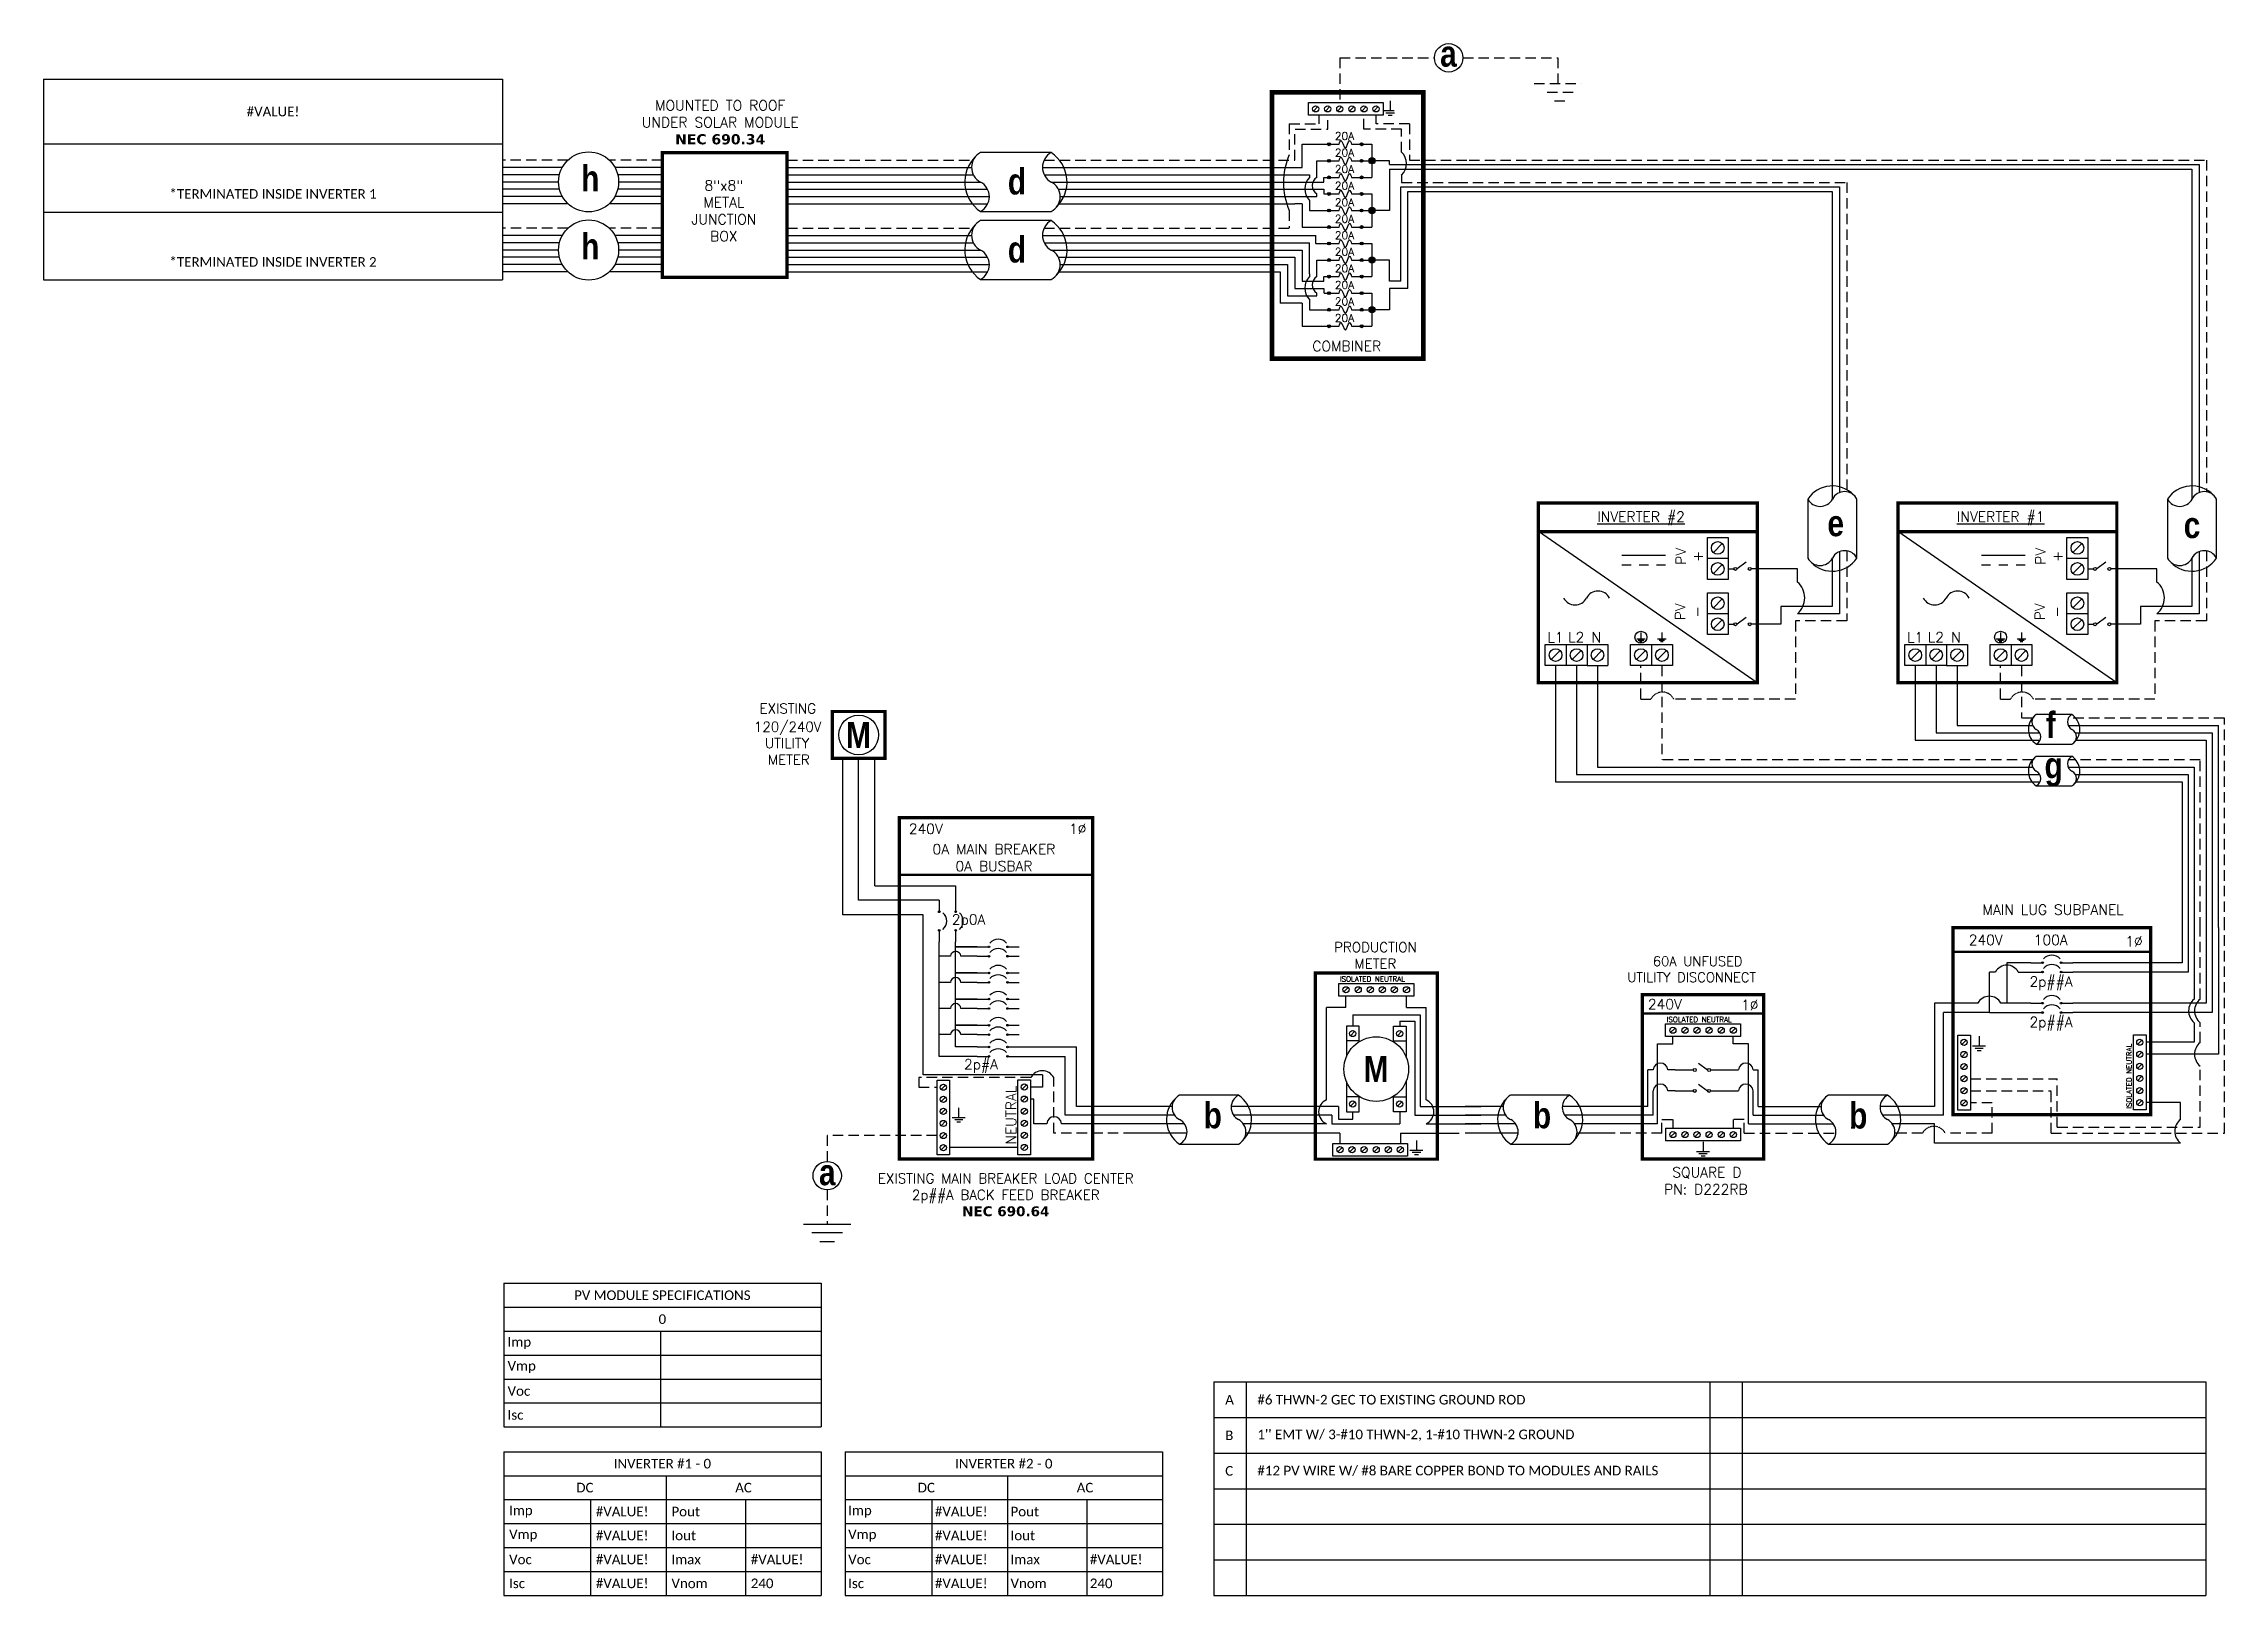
# Model space of a CAD drawing. Header units: feet. Extents: x 20587 to 21372, y 14552 to 15110.
import ezdxf

# ---------------------------------------------------------------- set-up
doc = ezdxf.new("R2010")
doc.units = ezdxf.units.FT
doc.header["$MEASUREMENT"] = 0
doc.linetypes.add('HIDDEN', pattern=[0.375, 0.25, -0.125])
for name, color, linetype in [('ONE LINE BLOCKS', 7, 'Continuous'), ('TABLES', 7, 'Continuous'), ('TEXT', 7, 'Continuous'), ('Z - TITLEBLOCK TXT', 7, 'Continuous')]:
    doc.layers.add(name, color=color, linetype=linetype)
doc.styles.add('ONE LINE TXT', font='techb___.ttf')
doc.styles.get("Standard").update_dxf_attribs({"font": 'simplex.shx'})

msp = doc.modelspace()

# ---------------------------------------------------------------- texts
at = {"layer": 'TABLES', "color": 1, "linetype": 'Continuous'}
for s, height, p in [('20A', 2.778, (21051.57, 15075.55)), ('20A', 2.778, (21051.57, 15069.58)), ('20A', 2.778, (21051.57, 15063.62)), ('20A', 2.778, (21051.57, 15057.66)), ('20A', 2.778, (21051.57, 15051.7)), ('20A', 2.778, (21051.57, 15045.74)), ('20A', 2.778, (21051.58, 15039.83)), ('20A', 2.778, (21051.57, 15033.87)), ('20A', 2.778, (21051.58, 15027.91)), ('20A', 2.778, (21051.58, 15021.95)), ('20A', 2.778, (21051.58, 15015.99)), ('20A', 2.778, (21051.58, 15010.03)), ('%%UINVERTER #2', 3.6576, (21145.99, 14938.09)), ('%%UINVERTER #1', 3.6576, (21275.42, 14938.09))]:
    msp.add_text(s, height=height, dxfattribs=at).set_placement(p)
at = {"layer": 'TEXT', "color": 1, "attachment_point": 5}
for s, width, gutter_width, insert, char_height in [(' \\PMOUNTED TO ROOF \\PUNDER SOLAR MODULE\\P{\\fVerdana|b1|i0|c0|p34;NEC 690.34}', 70.2138, 7.17, (20830.33, 15084.87), 3.6576), ('8"x8" METAL JUNCTION BOX ', 0.4767, 7.17, (20831.65, 15050), 3.6576), ('COMBINER', 1.1897, 7.17, (21055.81, 15001.33), 3.658), ('L1', 0.1481, 0.75, (21130.94, 14896.52), 3.658), ('L2', 0.1481, 0.75, (21138.4, 14896.55), 3.658), ('N', 0.1481, 0.75, (21145.65, 14896.49), 3.66), ('L1', 0.1481, 0.75, (21260.37, 14896.52), 3.658), ('L2', 0.1481, 0.75, (21267.83, 14896.55), 3.658), ('N', 0.1481, 0.75, (21275.08, 14896.49), 3.66)]:
    msp.add_mtext_dynamic_manual_height_columns(s, width=width, gutter_width=gutter_width, heights=[0], dxfattribs=dict(at, insert=insert, char_height=char_height))
at = {"layer": 'TEXT', "color": 1, "char_height": 3.658, "attachment_point": 5, "rotation": 90}
for s, width, insert in [('PV +', 2.8378, (21179.1, 14925.65)), ('PV +', 2.8378, (21308.53, 14925.65)), ('PV -', 2.8013, (21178.88, 14905.67)), ('PV -', 2.8013, (21308.31, 14905.67))]:
    msp.add_mtext_dynamic_manual_height_columns(s, width=width, gutter_width=0.75, heights=[0], dxfattribs=dict(at, insert=insert))
at = {"layer": 'Z - TITLEBLOCK TXT', "color": 1, "linetype": 'Continuous', "char_height": 9.3833, "attachment_point": 1, "style": 'ONE LINE TXT'}
for s, insert in [('{\\W1;\\C256;a}', (21089.43, 15111.26)), ('{\\W1;\\C256;h}', (20780.28, 15066.36)), ('{\\W1;\\C256;d}', (20933.85, 15065.27)), ('{\\W1;\\C256;h}', (20780.28, 15041.91)), ('{\\W1;\\C256;d}', (20933.85, 15040.79)), ('{\\W1;\\C256;e}', (21228.81, 14942.29)), ('{\\W1;\\C256;c}', (21357.04, 14941.6)), ('{\\W1;\\C256;f}', (21307.41, 14869.7)), ('{\\W1;\\C256;g}', (21306.95, 14855.12)), ('{\\W1;\\C256;b}', (21004.31, 14729.2)), ('{\\W1;\\C256;b}', (21122.81, 14729.2)), ('{\\W1;\\C256;b}', (21236.63, 14729.12))]:
    msp.add_mtext_dynamic_manual_height_columns(s, width=0.1385, gutter_width=2.13, heights=[0], dxfattribs=dict(at, insert=insert))

# ---------------------------------------------------------------- blocks, each defined once
blk = doc.blocks.new('*T8')
at = {"layer": 'Z - TITLEBLOCK TXT', "color": 0, "lineweight": -2, "transparency": 16777216}
for p, q in [((0, 0), (165.11, 0)), ((0, 0), (0, -72.27)), ((165.11, 0), (165.11, -72.27)), ((0, -23.32), (165.11, -23.32)), ((0, -47.8), (165.11, -47.8)), ((0, -72.27), (165.11, -72.27))]:
    blk.add_line(p, q, dxfattribs=at)
at = {"layer": 'Z - TITLEBLOCK TXT', "color": 0, "linetype": 'Continuous', "transparency": 16777216, "char_height": 3.4544, "width": 156.9097, "attachment_point": 5}
for s, insert in [('{\\fCalibri|b0|i0|c0;#VALUE!', (82.56, -11.66)), ('{\\fCalibri|b0|i0|c0;^J^J*TERMINATED INSIDE INVERTER 1', (82.56, -35.56)), ('{\\fCalibri|b0|i0|c0;^J^J*TERMINATED INSIDE INVERTER 2', (82.56, -60.03))]:
    blk.add_mtext(s, dxfattribs=dict(at, insert=insert))
blk = doc.blocks.new('*U14')
at = {"layer": 'ONE LINE BLOCKS', "linetype": 'Continuous'}
h = blk.add_hatch(color=1, dxfattribs=at)
h.dxf.hatch_style = 1
edge = h.paths.add_edge_path()
edge.add_arc((52.27, 61.39), 0.291, 0, 360)
h = blk.add_hatch(color=1, dxfattribs=at)
h.dxf.hatch_style = 1
edge = h.paths.add_edge_path()
edge.add_arc((52.27, 58.01), 0.291, 0, 360)
h = blk.add_hatch(color=1, dxfattribs=at)
h.dxf.hatch_style = 1
edge = h.paths.add_edge_path()
edge.add_arc((58.94, 61.39), 0.291, 0, 360)
h = blk.add_hatch(color=1, dxfattribs=at)
h.dxf.hatch_style = 1
edge = h.paths.add_edge_path()
edge.add_arc((58.94, 58.01), 0.291, 0, 360)
h = blk.add_hatch(color=1, dxfattribs=at)
h.dxf.hatch_style = 1
edge = h.paths.add_edge_path()
edge.add_arc((52.27, 46.83), 0.291, 0, 360)
h = blk.add_hatch(color=1, dxfattribs=at)
h.dxf.hatch_style = 1
edge = h.paths.add_edge_path()
edge.add_arc((58.94, 46.83), 0.291, 0, 360)
h = blk.add_hatch(color=1, dxfattribs=at)
h.dxf.hatch_style = 1
edge = h.paths.add_edge_path()
edge.add_arc((52.27, 43.45), 0.291, 0, 360)
h = blk.add_hatch(color=1, dxfattribs=at)
h.dxf.hatch_style = 1
edge = h.paths.add_edge_path()
edge.add_arc((58.94, 43.45), 0.291, 0, 360)
at = {"color": 7, "linetype": 'Continuous'}
for p, q in [((102.48, 74.03), (102.48, 61.39)), ((111.18, 74.03), (111.18, 46.83)), ((48.07, 61.39), (39.41, 61.39)), ((39.41, 61.39), (39.41, 46.83)), ((102.48, 61.39), (63.14, 61.39)), ((29, 46.83), (13.32, 46.83)), ((13.32, 46.83), (13.32, 9.66)), ((48.07, 46.83), (37.24, 46.83)), ((111.18, 46.83), (63.14, 46.83)), ((13.32, 9.66), (0, 9.66))]:
    blk.add_line(p, q, dxfattribs=at)
at = {"color": 10, "linetype": 'Continuous'}
for p, q in [((104.66, 74.03), (104.66, 58.01)), ((113.36, 74.03), (113.36, 43.45)), ((33.12, 43.45), (33.12, 58.01)), ((35.29, 58.01), (33.12, 58.01)), ((43.53, 58.01), (48.07, 58.01)), ((104.66, 58.01), (63.14, 58.01)), ((33.12, 43.45), (16.61, 43.45)), ((16.61, 6.49), (16.61, 43.45)), ((33.12, 43.45), (48.07, 43.45)), ((113.36, 43.45), (63.14, 43.45)), ((16.61, 6.49), (0, 6.49))]:
    blk.add_line(p, q, dxfattribs=at)
at = {"color": 253, "linetype": 'Continuous'}
for p, q in [((106.83, 74.03), (106.83, 48.32)), ((115.53, 74.03), (115.53, 28.42)), ((106.83, 39.76), (106.83, 32.77)), ((106.83, 32.77), (89.53, 32.77)), ((115.53, 28.42), (89.53, 28.42)), ((101.87, 11.02), (89.53, 11.02)), ((101.87, 5), (101.87, 11.02)), ((13.32, 3.45), (0, 3.45)), ((13.32, -3.56), (13.32, 3.45)), ((101.87, -3.56), (13.32, -3.56))]:
    blk.add_line(p, q, dxfattribs=at)
at = {"color": 10, "linetype": 'Continuous'}
blk.add_arc((39.41, 55.85), 4.65, 27.66392, 152.33608, dxfattribs=at)
at = {"color": 7, "linetype": 'Continuous'}
blk.add_arc((33.12, 44.67), 4.65, 27.66392, 152.33608, dxfattribs=at)
at = {"color": 253, "linetype": 'Continuous'}
for centre in [(110.41, 44.04), (105.44, 0.72)]:
    blk.add_arc(centre, 5.58, 129.92155, 230.07845, dxfattribs=at)
at = {"layer": 'ONE LINE BLOCKS', "lineweight": 50}
blk.add_line((20.02, 65.33), (91.19, 65.33), dxfattribs=at)
at = {"layer": 'ONE LINE BLOCKS', "lineweight": 50, "const_width": 1.19}
blk.add_lwpolyline([(20.02, 6.67), (20.02, 74.03), (91.19, 74.03), (91.19, 6.67)], close=True, dxfattribs=at)
at = {"layer": 'TEXT', "color": 92, "linetype": 'HIDDEN', "ltscale": 15}
for p, q in [((109.01, 48.32), (109.01, 74.03)), ((117.71, 0), (117.71, 74.03)), ((109.01, 32.7), (109.01, 39.76)), ((109.01, 2.18), (109.01, 24.14)), ((26.29, 19.65), (57.58, 19.65)), ((57.58, 2.18), (57.58, 19.65)), ((26.29, 15.3), (55.38, 15.3)), ((34.13, 10.94), (26.29, 10.94)), ((34.13, 0), (34.13, 10.94)), ((55.38, 0), (55.38, 15.3)), ((9.01, 0), (0, 0)), ((34.13, 0), (17.25, 0)), ((55.38, 0), (117.71, 0)), ((57.58, 2.18), (109.01, 2.18))]:
    blk.add_line(p, q, dxfattribs=at)
at = {"layer": 'TEXT', "color": 92, "linetype": 'HIDDEN', "flags": 128}
for points in [[(27.06, 31.42), (31.74, 31.42)], [(29.4, 34.92), (29.4, 31.42)], [(30.93, 30.55), (27.87, 30.55)], [(30.12, 29.68), (28.68, 29.68)]]:
    blk.add_lwpolyline(points, dxfattribs=at)
at = {"layer": 'TEXT', "color": 92, "linetype": 'Continuous', "ltscale": 4}
for centre in [(112.48, 44.04), (112.48, 28.42)]:
    blk.add_arc(centre, 5.51, 129.05896, 230.94104, dxfattribs=at)
at = {"layer": 'TEXT', "color": 92, "linetype": 'HIDDEN', "ltscale": 0.3}
blk.add_arc((13.13, -2.16), 4.65, 27.66392, 152.33608, dxfattribs=at)
at = {"layer": 'Z - TITLEBLOCK TXT', "color": 1, "linetype": 'Continuous'}
for p, q in [((21.75, 8.35), (21.75, 35.29)), ((21.75, 35.29), (26.29, 35.29)), ((26.29, 35.29), (26.29, 8.35)), ((84.99, 8.42), (84.99, 35.37)), ((84.99, 35.37), (89.53, 35.37)), ((89.53, 35.37), (89.53, 8.42)), ((26.29, 8.35), (21.75, 8.35)), ((89.53, 8.42), (84.99, 8.42))]:
    blk.add_line(p, q, dxfattribs=at)
at = {"layer": 'Z - TITLEBLOCK TXT', "color": 4, "linetype": 'Continuous'}
for p, q in [((24.81, 33.48), (23.24, 31.91)), ((88.04, 33.56), (86.47, 31.98)), ((24.81, 29.13), (23.24, 27.56)), ((24.81, 24.78), (23.24, 23.21)), ((88.04, 29.2), (86.47, 27.63)), ((88.04, 24.85), (86.47, 23.28)), ((24.81, 20.43), (23.24, 18.86)), ((24.81, 16.08), (23.24, 14.51)), ((88.04, 20.5), (86.47, 18.93)), ((88.04, 16.15), (86.47, 14.58)), ((24.81, 11.73), (23.24, 10.16)), ((88.04, 11.8), (86.47, 10.23))]:
    blk.add_line(p, q, dxfattribs=at)
at = {"layer": 'Z - TITLEBLOCK TXT', "color": 1, "linetype": 'Continuous', "flags": 128}
for points in [[(48.07, 61.39), (52.27, 61.39)], [(48.07, 61.39), (52.27, 61.39)], [(48.07, 58.01), (52.27, 58.01)], [(48.07, 58.01), (52.27, 58.01)], [(58.94, 61.39), (63.14, 61.39)], [(58.94, 58.01), (63.14, 58.01)], [(48.07, 46.83), (52.27, 46.83)], [(48.07, 46.83), (52.27, 46.83)], [(48.07, 43.45), (52.27, 43.45)], [(48.07, 43.45), (52.27, 43.45)], [(58.94, 46.83), (63.14, 46.83)], [(58.94, 43.45), (63.14, 43.45)]]:
    blk.add_lwpolyline(points, dxfattribs=at)
at = {"layer": 'Z - TITLEBLOCK TXT', "color": 1, "linetype": 'Continuous'}
for centre in [(52.27, 61.39), (52.27, 58.01), (58.94, 61.39), (58.94, 58.01), (52.27, 46.83), (58.94, 46.83), (52.27, 43.45), (58.94, 43.45)]:
    blk.add_circle(centre, 0.291, dxfattribs=at)
at = {"layer": 'Z - TITLEBLOCK TXT', "color": 4, "linetype": 'Continuous'}
for centre in [(24.02, 32.7), (87.26, 32.77), (24.02, 28.35), (24.02, 24), (87.26, 28.42), (87.26, 24.07), (24.02, 19.65), (24.02, 15.3), (87.26, 19.72), (87.26, 15.37), (24.02, 10.94), (87.26, 11.02)]:
    blk.add_circle(centre, 1.11, dxfattribs=at)
at = {"layer": 'Z - TITLEBLOCK TXT', "color": 1, "linetype": 'Continuous'}
for centre in [(55.6, 60.19), (55.6, 56.81), (55.6, 45.63), (55.6, 42.25)]:
    blk.add_arc(centre, 3.93, 40.3392, 139.6608, dxfattribs=at)
at = {"layer": 'TABLES', "color": 1, "linetype": 'Continuous'}
for p in [(47.57, 52.77), (47.57, 38.21)]:
    blk.add_text('2p##A', height=3.658, dxfattribs=at).set_placement(p)
at = {"layer": 'TABLES', "color": 4, "linetype": 'Continuous'}
blk.add_text('ISOLATED NEUTRAL', height=1.8743, rotation=90, dxfattribs=at).set_placement((84.33, 8.78))
at = {"layer": 'TEXT', "color": 1, "attachment_point": 5}
for s, width, gutter_width, insert, char_height in [('MAIN LUG SUBPANEL ', 62.3984, 7.17, (56.06, 80.46), 3.6576), ('240V', 0.1481, 0.75, (31.81, 69.58), 3.658), ('100A', 0.1481, 0.75, (55.19, 69.58), 3.658), ('1∅', 0.1481, 0.75, (85.17, 69.07), 3.658)]:
    blk.add_mtext_dynamic_manual_height_columns(s, width=width, gutter_width=gutter_width, heights=[0], dxfattribs=dict(at, insert=insert, char_height=char_height))
blk = doc.blocks.new('M_METER PAN')
at = {"color": 253, "linetype": 'Continuous'}
for p, q in [((4.73, 8.02), (4.73, 8.75)), ((8.59, 8.02), (8.59, 8.75)), ((4.73, 8.02), (3.48, 8.02)), ((3.48, 2.14), (3.48, 8.02)), ((8.59, 8.02), (9.84, 8.02)), ((9.84, 2.14), (9.84, 8.02)), ((3.48, 0.61), (0, 0.61)), ((9.84, 0.61), (13.32, 0.61))]:
    blk.add_line(p, q, dxfattribs=at)
at = {"color": 7, "linetype": 'Continuous'}
for p, q in [((5.16, 7.56), (5.16, 6.82)), ((5.16, 7.56), (9.47, 7.56)), ((9.47, 7.56), (9.47, 1.71)), ((4.25, 1.71), (0, 1.71)), ((4.25, 1.71), (4.25, 0.9)), ((9.47, 1.71), (13.32, 1.71)), ((4.25, 0.9), (5.16, 0.9)), ((5.16, 0.9), (5.16, 1.37))]:
    blk.add_line(p, q, dxfattribs=at)
at = {"color": 10, "linetype": 'Continuous'}
for p, q in [((8.16, 7.14), (8.16, 6.82)), ((8.16, 7.14), (9.12, 7.14)), ((9.12, 7.14), (9.12, 1.15)), ((3.83, 1.15), (0, 1.15)), ((3.83, 1.15), (3.83, 0.61)), ((3.83, 0.61), (8.16, 0.61)), ((8.16, 1.37), (8.16, 0.61)), ((9.12, 1.15), (13.32, 1.15))]:
    blk.add_line(p, q, dxfattribs=at)
at = {"color": 1, "linetype": 'Continuous'}
for p, q in [((5.57, 5.9), (4.76, 5.9)), ((7.76, 5.9), (8.56, 5.9)), ((5.57, 2.33), (4.76, 2.33)), ((7.76, 2.33), (8.56, 2.33))]:
    blk.add_line(p, q, dxfattribs=at)
at = {"color": 253, "linetype": 'Continuous'}
for centre, start, end in [((3.82, 1.37), 113.9997, 246.0003), ((9.5, 1.37), 293.9997, 66.0003)]:
    blk.add_arc(centre, 0.835, start, end, dxfattribs=at)
at = {"layer": 'ONE LINE BLOCKS', "lineweight": 50, "const_width": 0.21}
blk.add_lwpolyline([(2.77, -1.65), (2.77, 10.22), (10.55, 10.22), (10.55, -1.65)], close=True, dxfattribs=at)
at = {"layer": 'TEXT', "color": 92, "linetype": 'HIDDEN', "ltscale": 15}
for p, q in [((4.35, 0), (0, 0)), ((4.35, 0), (4.35, -0.65)), ((8.2, 0), (8.2, -0.65)), ((8.2, 0), (13.32, 0))]:
    blk.add_line(p, q, dxfattribs=at)
at = {"layer": 'TEXT', "color": 92, "linetype": 'Continuous', "flags": 128}
for points in [[(8.81, -1.08), (9.64, -1.08)], [(9.5, -1.23), (8.96, -1.23)], [(9.35, -1.38), (9.1, -1.38)], [(9.23, -0.46), (9.23, -1.08)]]:
    blk.add_lwpolyline(points, dxfattribs=at)
at = {"layer": 'TEXT', "linetype": 'Continuous'}
blk.add_circle((6.66, 4.09), 2.06, dxfattribs=at)
at = {"layer": 'Z - TITLEBLOCK TXT', "color": 1, "linetype": 'Continuous'}
for p, q in [((4.27, 8.75), (4.27, 9.55)), ((4.27, 9.55), (9.05, 9.55)), ((9.05, 8.75), (4.27, 8.75)), ((9.05, 9.55), (9.05, 8.75)), ((4.76, 6.82), (4.76, 4.89)), ((5.57, 6.82), (4.76, 6.82)), ((5.57, 5.84), (5.57, 6.82)), ((7.76, 5.84), (7.76, 6.82)), ((7.76, 6.82), (8.56, 6.82)), ((8.56, 6.82), (8.56, 4.89)), ((4.76, 3.3), (4.76, 1.37)), ((8.56, 3.3), (8.56, 1.37)), ((5.57, 1.37), (5.57, 2.35)), ((7.76, 1.37), (7.76, 2.35)), ((4.76, 1.37), (5.57, 1.37)), ((8.56, 1.37), (7.76, 1.37)), ((3.89, -1.45), (3.89, -0.65)), ((3.89, -0.65), (8.66, -0.65)), ((8.66, -0.65), (8.66, -1.45)), ((8.66, -1.45), (3.89, -1.45))]:
    blk.add_line(p, q, dxfattribs=at)
at = {"layer": 'Z - TITLEBLOCK TXT', "color": 4, "linetype": 'Continuous'}
for p, q in [((4.87, 9.29), (4.6, 9.01)), ((5.64, 9.29), (5.37, 9.01)), ((6.42, 9.29), (6.14, 9.01)), ((7.19, 9.29), (6.91, 9.01)), ((7.96, 9.29), (7.68, 9.01)), ((8.73, 9.29), (8.45, 9.01)), ((5.3, 6.5), (5.02, 6.22)), ((8.3, 6.5), (8.02, 6.22)), ((5.3, 2.01), (5.02, 1.73)), ((8.3, 2.01), (8.02, 1.73)), ((4.49, -0.91), (4.21, -1.19)), ((5.26, -0.91), (4.98, -1.19)), ((6.03, -0.91), (5.75, -1.19)), ((6.8, -0.91), (6.52, -1.19)), ((7.57, -0.91), (7.29, -1.19)), ((8.34, -0.91), (8.06, -1.19))]:
    blk.add_line(p, q, dxfattribs=at)
for centre in [(4.73, 9.15), (5.51, 9.15), (6.28, 9.15), (7.05, 9.15), (7.82, 9.15), (8.59, 9.15), (5.16, 6.36), (8.16, 6.36), (5.16, 1.87), (8.16, 1.87), (4.35, -1.05), (5.12, -1.05), (5.89, -1.05), (6.66, -1.05), (7.43, -1.05), (8.2, -1.05)]:
    blk.add_circle(centre, 0.197, dxfattribs=at)
at = {"layer": 'TABLES', "color": 4, "linetype": 'Continuous'}
blk.add_text('ISOLATED NEUTRAL', height=0.3321, dxfattribs=at).set_placement((4.34, 9.67))
at = {"layer": 'TEXT', "color": 1, "insert": (6.61, 11.34), "char_height": 0.6278, "attachment_point": 5}
blk.add_mtext_dynamic_manual_height_columns('PRODUCTION METER', width=1.3203, gutter_width=7.17, heights=[0], dxfattribs=at)
at = {"layer": 'Z - TITLEBLOCK TXT', "color": 253, "linetype": 'Continuous', "style": 'ONE LINE TXT'}
blk.add_text('M', height=1.66, dxfattribs=at).set_placement((5.85, 3.26))
blk = doc.blocks.new('*U13')
at = {"color": 0}
blk.add_blockref('M_METER PAN', (0, 0), dxfattribs=at)
blk = doc.blocks.new('*U7')
at = {"color": 7, "linetype": 'Continuous'}
for p, q in [((2.44, 1.71), (0, 1.71)), ((6.67, 2.43), (2.91, 2.43)), ((9.57, 1.71), (6.2, 1.71)), ((2.91, -0.69), (6.67, -0.69))]:
    blk.add_line(p, q, dxfattribs=at)
at = {"color": 10, "linetype": 'Continuous'}
for p, q in [((2.59, 1.15), (0, 1.15)), ((9.57, 1.15), (6.35, 1.15))]:
    blk.add_line(p, q, dxfattribs=at)
at = {"color": 253, "linetype": 'Continuous'}
for p, q in [((3.21, 0.61), (0, 0.61)), ((9.57, 0.61), (6.97, 0.61))]:
    blk.add_line(p, q, dxfattribs=at)
at = {"color": 7, "linetype": 'Continuous'}
for centre, start, end in [((3.94, 0.87), 133.9732, 236.4265), ((5.63, 0.87), 313.9732, 56.4265)]:
    blk.add_arc(centre, 1.87, start, end, dxfattribs=at)
at = {"layer": 'TEXT', "color": 92, "linetype": 'HIDDEN', "ltscale": 15}
for p, q in [((3.37, 0), (0, 0)), ((9.57, 0), (7.14, 0))]:
    blk.add_line(p, q, dxfattribs=at)
at = {"layer": 'Z - TITLEBLOCK TXT', "linetype": 'Continuous'}
for centre, start, end in [((3.31, 1.65), 117.6639, 242.3361), ((7.08, 1.65), 117.6639, 242.3361), ((2.5, 0.09), 297.6639, 62.3361), ((6.26, 0.09), 297.6639, 62.3361)]:
    blk.add_arc(centre, 0.882, start, end, dxfattribs=at)
blk = doc.blocks.new('*T9')
at = {"layer": 'Z - TITLEBLOCK TXT', "color": 0, "lineweight": -2, "transparency": 16777216}
for p, q in [((0, 0), (114.19, 0)), ((0, 0), (0, -51.7)), ((114.19, 0), (114.19, -51.7)), ((0, -8.62), (114.19, -8.62)), ((58.43, -8.62), (58.43, -51.7)), ((0, -17.23), (114.19, -17.23)), ((31.22, -17.23), (31.22, -51.7)), ((86.98, -17.23), (86.98, -51.7)), ((0, -25.85), (114.19, -25.85)), ((0, -34.47), (114.19, -34.47)), ((0, -43.08), (114.19, -43.08)), ((0, -51.7), (114.19, -51.7))]:
    blk.add_line(p, q, dxfattribs=at)
at = {"layer": 'Z - TITLEBLOCK TXT', "color": 0, "linetype": 'Continuous', "transparency": 16777216, "char_height": 3.4544}
for s, insert, width, attachment_point in [('{\\fCalibri|b0|i0|c0;INVERTER #1 - 0', (57.09, -4.31), 110.3293, 5), ('{\\fCalibri|b0|i0|c0;DC', (29.22, -12.93), 54.5755, 5), ('{\\fCalibri|b0|i0|c0;AC', (86.31, -12.93), 51.8976, 5), ('{\\fCalibri|b0|i0|c0;Imp', (1.93, -21.54), 27.3681, 4), ('{\\fCalibri|b0|i0|c0;#VALUE!', (33.15, -21.54), 23.3513, 4), ('{\\fCalibri|b0|i0|c0;Pout', (60.36, -21.54), 24.6902, 4), ('{\\fCalibri|b0|i0|c0;', (88.91, -21.54), 23.3513, 4), ('{\\fCalibri|b0|i0|c0;Vmp', (1.93, -30.16), 27.3681, 4), ('{\\fCalibri|b0|i0|c0;#VALUE!', (33.15, -30.16), 23.3513, 4), ('{\\fCalibri|b0|i0|c0;Iout', (60.36, -30.16), 24.6902, 4), ('{\\fCalibri|b0|i0|c0;', (88.91, -30.16), 23.3513, 4), ('{\\fCalibri|b0|i0|c0;Voc', (1.93, -38.78), 27.3681, 4), ('{\\fCalibri|b0|i0|c0;#VALUE!', (33.15, -38.78), 23.3513, 4), ('{\\fCalibri|b0|i0|c0;Imax', (60.36, -38.78), 24.6902, 4), ('{\\fCalibri|b0|i0|c0;#VALUE!', (88.91, -38.78), 23.3513, 4), ('{\\fCalibri|b0|i0|c0;Isc', (1.93, -47.39), 27.3681, 4), ('{\\fCalibri|b0|i0|c0;#VALUE!', (33.15, -47.39), 23.3513, 4), ('{\\fCalibri|b0|i0|c0;Vnom', (60.36, -47.39), 24.6902, 4), ('{\\fCalibri|b0|i0|c0;240', (88.91, -47.39), 23.3513, 4)]:
    blk.add_mtext(s, dxfattribs=dict(at, insert=insert, width=width, attachment_point=attachment_point))
blk = doc.blocks.new('*T10')
at = {"layer": 'Z - TITLEBLOCK TXT', "color": 0, "lineweight": -2, "transparency": 16777216}
for p, q in [((0, 0), (114.19, 0)), ((0, 0), (0, -51.7)), ((114.19, 0), (114.19, -51.7)), ((0, -8.62), (114.19, -8.62)), ((58.43, -8.62), (58.43, -51.7)), ((0, -17.23), (114.19, -17.23)), ((31.22, -17.23), (31.22, -51.7)), ((86.98, -17.23), (86.98, -51.7)), ((0, -25.85), (114.19, -25.85)), ((0, -34.47), (114.19, -34.47)), ((0, -43.08), (114.19, -43.08)), ((0, -51.7), (114.19, -51.7))]:
    blk.add_line(p, q, dxfattribs=at)
at = {"layer": 'Z - TITLEBLOCK TXT', "color": 0, "linetype": 'Continuous', "transparency": 16777216, "char_height": 3.4544}
for s, insert, width, attachment_point in [('{\\fCalibri|b0|i0|c0;INVERTER #2 - 0', (57.09, -4.31), 112.0547, 5), ('{\\fCalibri|b0|i0|c0;DC', (29.22, -12.93), 56.3009, 5), ('{\\fCalibri|b0|i0|c0;AC', (86.31, -12.93), 53.623, 5), ('{\\fCalibri|b0|i0|c0;Imp', (1.07, -21.54), 29.0935, 4), ('{\\fCalibri|b0|i0|c0;#VALUE!', (32.29, -21.54), 25.0767, 4), ('{\\fCalibri|b0|i0|c0;Pout', (59.5, -21.54), 26.4156, 4), ('{\\fCalibri|b0|i0|c0;', (88.04, -21.54), 25.0767, 4), ('{\\fCalibri|b0|i0|c0;Vmp', (1.07, -30.16), 29.0935, 4), ('{\\fCalibri|b0|i0|c0;#VALUE!', (32.29, -30.16), 25.0767, 4), ('{\\fCalibri|b0|i0|c0;Iout', (59.5, -30.16), 26.4156, 4), ('{\\fCalibri|b0|i0|c0;', (88.04, -30.16), 25.0767, 4), ('{\\fCalibri|b0|i0|c0;Voc', (1.07, -38.78), 29.0935, 4), ('{\\fCalibri|b0|i0|c0;#VALUE!', (32.29, -38.78), 25.0767, 4), ('{\\fCalibri|b0|i0|c0;Imax', (59.5, -38.78), 26.4156, 4), ('{\\fCalibri|b0|i0|c0;#VALUE!', (88.04, -38.78), 25.0767, 4), ('{\\fCalibri|b0|i0|c0;Isc', (1.07, -47.39), 29.0935, 4), ('{\\fCalibri|b0|i0|c0;#VALUE!', (32.29, -47.39), 25.0767, 4), ('{\\fCalibri|b0|i0|c0;Vnom', (59.5, -47.39), 26.4156, 4), ('{\\fCalibri|b0|i0|c0;240', (88.04, -47.39), 25.0767, 4)]:
    blk.add_mtext(s, dxfattribs=dict(at, insert=insert, width=width, attachment_point=attachment_point))
blk = doc.blocks.new('*T11')
at = {"layer": 'Z - TITLEBLOCK TXT', "color": 0, "lineweight": -2, "transparency": 16777216}
for p, q in [((0, 0), (114.19, 0)), ((0, 0), (0, -51.69)), ((114.19, 0), (114.19, -51.69)), ((0, -8.62), (114.19, -8.62)), ((0, -17.23), (114.19, -17.23)), ((56.41, -17.23), (56.41, -51.69)), ((0, -25.85), (114.19, -25.85)), ((0, -34.46), (114.19, -34.46)), ((0, -43.08), (114.19, -43.08)), ((0, -51.69), (114.19, -51.69))]:
    blk.add_line(p, q, dxfattribs=at)
at = {"layer": 'Z - TITLEBLOCK TXT', "color": 0, "linetype": 'Continuous', "transparency": 16777216, "char_height": 3.4544}
for s, insert, width, attachment_point in [('{\\fCalibri|b0|i0|c0;PV MODULE SPECIFICATIONS', (57.09, -4.31), 111.433, 5), ('{\\fCalibri|b0|i0|c0;0', (57.09, -12.92), 111.433, 5), ('{\\fCalibri|b0|i0|c0;Imp', (1.38, -21.54), 53.6551, 4), ('{\\fCalibri|b0|i0|c0;', (57.78, -21.54), 55.0254, 4), ('{\\fCalibri|b0|i0|c0;Vmp', (1.38, -30.15), 53.6551, 4), ('{\\fCalibri|b0|i0|c0;', (57.78, -30.15), 55.0254, 4), ('{\\fCalibri|b0|i0|c0;Voc', (1.38, -38.77), 53.6551, 4), ('{\\fCalibri|b0|i0|c0;', (57.78, -38.77), 55.0254, 4), ('{\\fCalibri|b0|i0|c0;Isc', (1.38, -47.39), 53.6551, 4), ('{\\fCalibri|b0|i0|c0;', (57.78, -47.39), 55.0254, 4)]:
    blk.add_mtext(s, dxfattribs=dict(at, insert=insert, width=width, attachment_point=attachment_point))
blk = doc.blocks.new('*T12')
at = {"linetype": 'ByBlock', "lineweight": -2, "transparency": 16777216}
for p, q in [((0, 0), (357.03, 0)), ((0, 0), (0, -76.8)), ((11.58, 0), (11.58, -76.8)), ((178.51, 0), (178.51, -76.8)), ((190.1, 0), (190.1, -76.8)), ((357.03, 0), (357.03, -76.8)), ((0, -12.8), (357.03, -12.8)), ((0, -25.61), (357.03, -25.61)), ((0, -38.41), (357.03, -38.41)), ((0, -51.22), (357.03, -51.22)), ((0, -64.02), (357.03, -64.02)), ((0, -76.8), (357.03, -76.8))]:
    blk.add_line(p, q, dxfattribs=at)
at = {"color": 0, "linetype": 'Continuous', "transparency": 16777216, "char_height": 3.4544, "attachment_point": 4}
for s, insert, width in [('{\\fCalibri|b0|i0|c0;A', (4.06, -6.4), 3.4544), ('{\\fCalibri|b0|i0|c0;#6 THWN-2 GEC TO EXISTING GROUND ROD', (15.65, -6.4), 158.8026), ('{\\fCalibri|b0|i0|c0;', (182.58, -6.4), 3.4544), ('{\\fCalibri|b0|i0|c0;', (194.16, -6.4), 158.8095), ('{\\fCalibri|b0|i0|c0;B', (4.06, -19.21), 3.4544), ("{\\fCalibri|b0|i0|c0;1'' EMT W/ 3-#10 THWN-2, 1-#10 THWN-2 GROUND", (15.65, -19.21), 158.8026), ('{\\fCalibri|b0|i0|c0;', (182.58, -19.21), 3.4544), ('{\\fCalibri|b0|i0|c0;', (194.16, -19.21), 158.8095), ('{\\fCalibri|b0|i0|c0;C', (4.06, -32.01), 3.4544), ('{\\fCalibri|b0|i0|c0;#12 PV WIRE W/ #8 BARE COPPER BOND TO MODULES AND RAILS', (15.65, -32.01), 158.8026), ('{\\fCalibri|b0|i0|c0;', (182.58, -32.01), 3.4544), ('{\\fCalibri|b0|i0|c0;', (194.16, -32.01), 158.8095), ('{\\fCalibri|b0|i0|c0;', (4.06, -44.82), 3.4544), ('{\\fCalibri|b0|i0|c0;', (15.65, -44.82), 158.8026), ('{\\fCalibri|b0|i0|c0;', (182.58, -44.82), 3.4544), ('{\\fCalibri|b0|i0|c0;', (194.16, -44.82), 158.8095), ('{\\fCalibri|b0|i0|c0;', (4.06, -57.62), 3.4544), ('{\\fCalibri|b0|i0|c0;', (15.65, -57.62), 158.8026), ('{\\fCalibri|b0|i0|c0;', (182.58, -57.62), 3.4544), ('{\\fCalibri|b0|i0|c0;', (194.16, -57.62), 158.8095), ('{\\fCalibri|b0|i0|c0;', (4.06, -70.41), 3.4544), ('{\\fCalibri|b0|i0|c0;', (15.65, -70.41), 158.8026), ('{\\fCalibri|b0|i0|c0;', (182.58, -70.41), 3.4544), ('{\\fCalibri|b0|i0|c0;', (194.16, -70.41), 158.8095)]:
    blk.add_mtext(s, dxfattribs=dict(at, insert=insert, width=width))
blk = doc.blocks.new('*U15')
at = {"layer": 'ONE LINE BLOCKS', "linetype": 'Continuous'}
h = blk.add_hatch(color=1, dxfattribs=at)
h.dxf.hatch_style = 1
edge = h.paths.add_edge_path()
edge.add_arc((-70.09, 79.71), 0.291, 0, 360)
h = blk.add_hatch(color=1, dxfattribs=at)
h.dxf.hatch_style = 1
edge = h.paths.add_edge_path()
edge.add_arc((-64.17, 79.71), 0.291, 0, 360)
h = blk.add_hatch(color=1, dxfattribs=at)
h.dxf.hatch_style = 1
edge = h.paths.add_edge_path()
edge.add_arc((-70.09, 73.04), 0.291, 0, 360)
h = blk.add_hatch(color=1, dxfattribs=at)
h.dxf.hatch_style = 1
edge = h.paths.add_edge_path()
edge.add_arc((-64.17, 73.04), 0.291, 0, 360)
h = blk.add_hatch(color=1, dxfattribs=at)
h.dxf.hatch_style = 1
edge = h.paths.add_edge_path()
edge.add_arc((-52.18, 67.09), 0.291, 0, 360)
h = blk.add_hatch(color=1, dxfattribs=at)
h.dxf.hatch_style = 1
edge = h.paths.add_edge_path()
edge.add_arc((-52.18, 63.72), 0.291, 0, 360)
h = blk.add_hatch(color=1, dxfattribs=at)
h.dxf.hatch_style = 1
edge = h.paths.add_edge_path()
edge.add_arc((-45.5, 67.09), 0.291, 0, 360)
h = blk.add_hatch(color=1, dxfattribs=at)
h.dxf.hatch_style = 1
edge = h.paths.add_edge_path()
edge.add_arc((-45.5, 63.72), 0.291, 0, 360)
h = blk.add_hatch(color=1, dxfattribs=at)
h.dxf.hatch_style = 1
edge = h.paths.add_edge_path()
edge.add_arc((-52.18, 57.69), 0.291, 0, 360)
h = blk.add_hatch(color=1, dxfattribs=at)
h.dxf.hatch_style = 1
edge = h.paths.add_edge_path()
edge.add_arc((-45.5, 57.69), 0.291, 0, 360)
h = blk.add_hatch(color=1, dxfattribs=at)
h.dxf.hatch_style = 1
edge = h.paths.add_edge_path()
edge.add_arc((-52.18, 54.31), 0.291, 0, 360)
h = blk.add_hatch(color=1, dxfattribs=at)
h.dxf.hatch_style = 1
edge = h.paths.add_edge_path()
edge.add_arc((-52.18, 48.29), 0.291, 0, 360)
h = blk.add_hatch(color=1, dxfattribs=at)
h.dxf.hatch_style = 1
edge = h.paths.add_edge_path()
edge.add_arc((-45.5, 54.31), 0.291, 0, 360)
h = blk.add_hatch(color=1, dxfattribs=at)
h.dxf.hatch_style = 1
edge = h.paths.add_edge_path()
edge.add_arc((-45.5, 48.29), 0.291, 0, 360)
h = blk.add_hatch(color=1, dxfattribs=at)
h.dxf.hatch_style = 1
edge = h.paths.add_edge_path()
edge.add_arc((-52.18, 44.91), 0.291, 0, 360)
h = blk.add_hatch(color=1, dxfattribs=at)
h.dxf.hatch_style = 1
edge = h.paths.add_edge_path()
edge.add_arc((-45.5, 44.91), 0.291, 0, 360)
h = blk.add_hatch(color=1, dxfattribs=at)
h.dxf.hatch_style = 1
edge = h.paths.add_edge_path()
edge.add_arc((-52.18, 38.89), 0.291, 0, 360)
h = blk.add_hatch(color=1, dxfattribs=at)
h.dxf.hatch_style = 1
edge = h.paths.add_edge_path()
edge.add_arc((-52.18, 35.51), 0.291, 0, 360)
h = blk.add_hatch(color=1, dxfattribs=at)
h.dxf.hatch_style = 1
edge = h.paths.add_edge_path()
edge.add_arc((-45.5, 38.89), 0.291, 0, 360)
h = blk.add_hatch(color=1, dxfattribs=at)
h.dxf.hatch_style = 1
edge = h.paths.add_edge_path()
edge.add_arc((-45.5, 35.51), 0.291, 0, 360)
h = blk.add_hatch(color=1, dxfattribs=at)
h.dxf.hatch_style = 1
edge = h.paths.add_edge_path()
edge.add_arc((-52.18, 31.06), 0.291, 0, 360)
h = blk.add_hatch(color=1, dxfattribs=at)
h.dxf.hatch_style = 1
edge = h.paths.add_edge_path()
edge.add_arc((-52.18, 27.68), 0.291, 0, 360)
h = blk.add_hatch(color=1, dxfattribs=at)
h.dxf.hatch_style = 1
edge = h.paths.add_edge_path()
edge.add_arc((-45.5, 31.06), 0.291, 0, 360)
h = blk.add_hatch(color=1, dxfattribs=at)
h.dxf.hatch_style = 1
edge = h.paths.add_edge_path()
edge.add_arc((-45.5, 27.68), 0.291, 0, 360)
at = {"color": 10, "linetype": 'Continuous'}
for p, q in [((-24.71, 6.49), (-24.71, 27.68)), ((-20.67, 27.68), (-20.67, 27.68)), ((-20.67, 27.68), (-20.67, 27.68)), ((0, 6.49), (-24.71, 6.49))]:
    blk.add_line(p, q, dxfattribs=at)
at = {"color": 7, "linetype": 'Continuous'}
for p, q in [((-20.69, 9.66), (-20.69, 31.06)), ((0, 9.66), (-20.69, 9.66))]:
    blk.add_line(p, q, dxfattribs=at)
at = {"color": 253, "linetype": 'Continuous'}
for p, q in [((-36.04, 12.29), (-37.2, 12.29)), ((-36.04, 3.45), (-36.04, 12.29)), ((-31.39, 3.45), (-36.04, 3.45)), ((0, 3.45), (-26.11, 3.45))]:
    blk.add_line(p, q, dxfattribs=at)
at = {"color": 7, "linetype": 'Continuous'}
blk.add_circle((-110.4, -15.26), 5.11, dxfattribs=at)
at = {"color": 253, "linetype": 'Continuous'}
blk.add_arc((-28.75, 3.3), 2.64, 3.28193, 176.71807, dxfattribs=at)
at = {"layer": 'ONE LINE BLOCKS', "lineweight": 50}
for p, q in [((-108.51, 134.89), (-108.51, 151.79)), ((-108.51, 151.79), (-89.65, 151.79)), ((-89.65, 151.79), (-89.65, 134.89)), ((-89.65, 134.89), (-108.51, 134.89)), ((-84.43, 92.98), (-14.91, 92.98))]:
    blk.add_line(p, q, dxfattribs=at)
at = {"layer": 'ONE LINE BLOCKS', "lineweight": 50, "const_width": 1.19}
for points in [[(-108.51, 134.89), (-108.51, 151.79), (-89.65, 151.79), (-89.65, 134.89)], [(-84.43, -9.3), (-84.43, 113.61), (-14.91, 113.61), (-14.91, -9.3)]]:
    blk.add_lwpolyline(points, close=True, dxfattribs=at)
at = {"layer": 'TEXT', "color": 92, "linetype": 'HIDDEN', "ltscale": 15}
for p, q in [((-77.46, 20.02), (-77.46, 16.57)), ((-37.13, 20.02), (-77.46, 20.02)), ((-77.46, 16.57), (-70.87, 16.57)), ((-28.89, 0), (-28.89, 20.02)), ((0, 0), (-28.89, 0)), ((-70.87, -0.83), (-110.4, -0.83)), ((-110.4, -0.83), (-110.4, -10.15)), ((-110.4, -20.38), (-110.4, -32.73))]:
    blk.add_line(p, q, dxfattribs=at)
at = {"layer": 'TEXT', "color": 92, "linetype": 'Continuous', "ltscale": 15}
blk.add_line((-41.74, -5.18), (-66.33, -5.18), dxfattribs=at)
at = {"layer": 'TEXT', "color": 92, "linetype": 'HIDDEN', "flags": 128}
for points in [[(-63.1, 9.2), (-63.11, 5.69)], [(-65.45, 5.69), (-60.77, 5.69)], [(-61.58, 4.83), (-64.64, 4.83)], [(-62.39, 3.96), (-63.82, 3.96)]]:
    blk.add_lwpolyline(points, dxfattribs=at)
at = {"layer": 'TEXT', "color": 92, "linetype": 'Continuous', "ltscale": 4, "flags": 128}
for points in [[(-118.88, -32.73), (-101.92, -32.73)], [(-104.86, -35.88), (-115.94, -35.88)], [(-107.8, -39.02), (-113, -39.02)]]:
    blk.add_lwpolyline(points, dxfattribs=at)
at = {"layer": 'TEXT', "linetype": 'Continuous'}
blk.add_circle((-99.08, 143.34), 7.15, dxfattribs=at)
at = {"layer": 'TEXT', "color": 92, "linetype": 'Continuous', "ltscale": 0.3}
blk.add_arc((-33.01, 17.86), 4.65, 27.66392, 152.33608, dxfattribs=at)
at = {"layer": 'Z - TITLEBLOCK TXT', "color": 253, "linetype": 'Continuous'}
for p, q in [((-104.8, 78.58), (-104.8, 134.89)), ((-75.86, 78.58), (-104.8, 78.58)), ((-75.86, 20.99), (-75.86, 78.58)), ((-32.91, 20.99), (-75.86, 20.99)), ((-32.91, 16.64), (-37.2, 16.64)), ((-32.91, 20.99), (-32.91, 16.64))]:
    blk.add_line(p, q, dxfattribs=at)
at = {"layer": 'Z - TITLEBLOCK TXT', "color": 10, "linetype": 'Continuous'}
for p, q in [((-99.08, 83.91), (-99.08, 134.89)), ((-70.09, 83.91), (-99.08, 83.91)), ((-70.09, 27.68), (-70.09, 68.84)), ((-66.04, 63.72), (-70.09, 63.72)), ((-56.38, 63.72), (-62.3, 63.72)), ((-66.04, 54.31), (-70.09, 54.31)), ((-56.38, 54.31), (-62.3, 54.31)), ((-66.04, 44.91), (-70.09, 44.91)), ((-56.38, 44.91), (-62.3, 44.91)), ((-66.04, 35.51), (-70.09, 35.51)), ((-56.38, 35.51), (-62.3, 35.51)), ((-56.38, 27.68), (-70.09, 27.68)), ((-41.31, 27.68), (-24.71, 27.68))]:
    blk.add_line(p, q, dxfattribs=at)
at = {"layer": 'Z - TITLEBLOCK TXT', "color": 7, "linetype": 'Continuous'}
for p, q in [((-93.24, 89.01), (-93.24, 134.89)), ((-93.24, 89.01), (-64.17, 89.01)), ((-64.17, 89.01), (-64.17, 83.91)), ((-64.17, 67.09), (-64.17, 68.84)), ((-64.17, 57.69), (-64.17, 67.09)), ((-64.17, 67.09), (-56.38, 67.09)), ((-56.38, 67.09), (-64.17, 67.09)), ((-64.17, 48.29), (-64.17, 57.69)), ((-64.17, 57.69), (-56.38, 57.69)), ((-56.38, 57.69), (-64.17, 57.69)), ((-64.17, 38.89), (-64.17, 48.29)), ((-64.17, 48.29), (-56.38, 48.29)), ((-56.38, 48.29), (-64.17, 48.29)), ((-64.17, 31.06), (-64.17, 38.89)), ((-64.17, 38.89), (-56.38, 38.89)), ((-56.38, 38.89), (-64.17, 38.89)), ((-56.38, 31.06), (-64.17, 31.06)), ((-41.31, 31.06), (-20.69, 31.06))]:
    blk.add_line(p, q, dxfattribs=at)
at = {"layer": 'Z - TITLEBLOCK TXT', "color": 1, "linetype": 'Continuous'}
for p, q in [((-70.87, -7.78), (-70.87, 19.17)), ((-70.87, 19.17), (-66.33, 19.17)), ((-66.33, 19.17), (-66.33, -7.78)), ((-41.74, -7.71), (-41.74, 19.24)), ((-41.74, 19.24), (-37.2, 19.24)), ((-37.2, 19.24), (-37.2, -7.71)), ((-66.33, -7.78), (-70.87, -7.78)), ((-37.2, -7.71), (-41.74, -7.71))]:
    blk.add_line(p, q, dxfattribs=at)
at = {"layer": 'Z - TITLEBLOCK TXT', "color": 4, "linetype": 'Continuous'}
for p, q in [((-67.81, 17.35), (-69.38, 15.78)), ((-38.69, 17.43), (-40.26, 15.85)), ((-67.81, 13), (-69.38, 11.43)), ((-67.81, 8.65), (-69.38, 7.08)), ((-38.69, 13.08), (-40.26, 11.5)), ((-38.69, 8.73), (-40.26, 7.15)), ((-67.81, 4.3), (-69.38, 2.73)), ((-38.69, 4.38), (-40.26, 2.8)), ((-38.69, 0.03), (-40.26, -1.55)), ((-67.81, -0.05), (-69.38, -1.62)), ((-67.81, -4.4), (-69.38, -5.97)), ((-38.69, -4.33), (-40.26, -5.9))]:
    blk.add_line(p, q, dxfattribs=at)
at = {"layer": 'Z - TITLEBLOCK TXT', "color": 1, "linetype": 'Continuous', "flags": 128}
for points in [[(-70.09, 83.91), (-70.09, 79.71)], [(-70.09, 83.91), (-70.09, 79.71)], [(-64.17, 83.91), (-64.17, 79.71)], [(-64.17, 83.91), (-64.17, 79.71)], [(-70.09, 73.04), (-70.09, 68.84)], [(-64.17, 73.04), (-64.17, 68.84)], [(-56.38, 67.09), (-52.18, 67.09)], [(-56.38, 67.09), (-52.18, 67.09)], [(-56.38, 63.72), (-52.18, 63.72)], [(-56.38, 63.72), (-52.18, 63.72)], [(-45.5, 67.09), (-41.31, 67.09)], [(-45.5, 63.72), (-41.31, 63.72)], [(-56.38, 57.69), (-52.18, 57.69)], [(-56.38, 57.69), (-52.18, 57.69)], [(-45.5, 57.69), (-41.31, 57.69)], [(-56.38, 54.31), (-52.18, 54.31)], [(-56.38, 54.31), (-52.18, 54.31)], [(-56.38, 48.29), (-52.18, 48.29)], [(-56.38, 48.29), (-52.18, 48.29)], [(-45.5, 54.31), (-41.31, 54.31)], [(-45.5, 48.29), (-41.31, 48.29)], [(-56.38, 44.91), (-52.18, 44.91)], [(-56.38, 44.91), (-52.18, 44.91)], [(-45.5, 44.91), (-41.31, 44.91)], [(-56.38, 38.89), (-52.18, 38.89)], [(-56.38, 38.89), (-52.18, 38.89)], [(-56.38, 35.51), (-52.18, 35.51)], [(-56.38, 35.51), (-52.18, 35.51)], [(-45.5, 38.89), (-41.31, 38.89)], [(-45.5, 35.51), (-41.31, 35.51)], [(-56.38, 31.06), (-52.18, 31.06)], [(-56.38, 31.06), (-52.18, 31.06)], [(-56.38, 27.68), (-52.18, 27.68)], [(-56.38, 27.68), (-52.18, 27.68)], [(-45.5, 31.06), (-41.31, 31.06)], [(-45.5, 27.68), (-41.31, 27.68)]]:
    blk.add_lwpolyline(points, dxfattribs=at)
at = {"layer": 'Z - TITLEBLOCK TXT', "color": 1, "linetype": 'Continuous'}
for centre in [(-70.09, 79.71), (-64.17, 79.71), (-70.09, 73.04), (-64.17, 73.04), (-52.18, 67.09), (-52.18, 63.72), (-45.5, 67.09), (-45.5, 63.72), (-52.18, 57.69), (-45.5, 57.69), (-52.18, 54.31), (-52.18, 48.29), (-45.5, 54.31), (-45.5, 48.29), (-52.18, 44.91), (-45.5, 44.91), (-52.18, 38.89), (-52.18, 35.51), (-45.5, 38.89), (-45.5, 35.51), (-52.18, 31.06), (-52.18, 27.68), (-45.5, 31.06), (-45.5, 27.68)]:
    blk.add_circle(centre, 0.291, dxfattribs=at)
at = {"layer": 'Z - TITLEBLOCK TXT', "color": 4, "linetype": 'Continuous'}
for centre in [(-68.6, 16.57), (-39.47, 16.64), (-68.6, 12.22), (-68.6, 7.87), (-39.47, 12.29), (-39.47, 7.94), (-68.6, 3.52), (-68.6, -0.83), (-39.47, 3.59), (-39.47, -0.76), (-68.6, -5.18), (-39.47, -5.11)]:
    blk.add_circle(centre, 1.11, dxfattribs=at)
at = {"layer": 'Z - TITLEBLOCK TXT', "color": 1, "linetype": 'Continuous'}
for centre, start, end in [((-71.28, 76.38), 310.3392, 49.6608), ((-65.36, 76.38), 310.3392, 49.6608), ((-48.84, 65.9), 40.3392, 139.6608), ((-48.84, 62.52), 40.3392, 139.6608), ((-48.84, 56.5), 40.3392, 139.6608), ((-48.84, 53.12), 40.3392, 139.6608), ((-48.84, 47.1), 40.3392, 139.6608), ((-48.84, 43.72), 40.3392, 139.6608), ((-48.84, 37.69), 40.3392, 139.6608), ((-48.84, 34.31), 40.3392, 139.6608), ((-48.84, 29.86), 40.3392, 139.6608), ((-48.84, 26.48), 40.3392, 139.6608)]:
    blk.add_arc(centre, 3.93, start, end, dxfattribs=at)
at = {"layer": 'Z - TITLEBLOCK TXT', "color": 10, "linetype": 'Continuous'}
for centre in [(-64.17, 63.61), (-64.17, 54.21), (-64.17, 44.8), (-64.17, 35.4)]:
    blk.add_arc(centre, 1.87, 3.2937, 176.7063, dxfattribs=at)
at = {"layer": 'TABLES', "color": 1, "linetype": 'Continuous'}
blk.add_text('NEUTRAL', height=3.658, rotation=90, dxfattribs=at).set_placement((-42.4, -4.09))
at = {"layer": 'TEXT', "color": 1}
for s, p in [('EXISTING', (-134.76, 151.1)), ('120/240V', (-136.78, 144.52)), ('UTILITY', (-132.82, 138.61)), ('METER', (-131.72, 132.71))]:
    blk.add_text(s, height=3.543, dxfattribs=at).set_placement(p)
at = {"layer": 'TEXT', "color": 1, "attachment_point": 5}
for s, width, gutter_width, heights, insert, char_height in [('240V', 0.1481, 0.75, [0], (-74.92, 109.56), 3.658), ('1∅', 0.1481, 0.75, [0], (-20.22, 109.56), 3.658), ('0A MAIN BREAKER\\P0A BUSBAR', 94.6859, 0.75, [0], (-50.38, 99.17), 3.6576), ('2p0A', 0.1481, 0.75, [0], (-59.53, 76.34), 3.658), ('2p#A', 0.1481, 0.75, [0], (-55.05, 24.24), 3.658), ('EXISTING MAIN BREAKER LOAD CENTER\\P2p##A BACK FEED BREAKER\\P{\\fVerdana|b1|i0|c0|p34;NEC 690.64}', 140.5774, 97.94, [58.72], (-46.13, -22.19), 3.5433)]:
    blk.add_mtext_dynamic_manual_height_columns(s, width=width, gutter_width=gutter_width, heights=heights, dxfattribs=dict(at, insert=insert, char_height=char_height))
at = {"layer": 'Z - TITLEBLOCK TXT', "color": 253, "linetype": 'Continuous', "style": 'ONE LINE TXT'}
blk.add_text('M', height=9.38, dxfattribs=at).set_placement((-103.64, 138.62))
at = {"layer": 'Z - TITLEBLOCK TXT', "color": 1, "linetype": 'Continuous', "insert": (-113.36, -9.32), "char_height": 9.3833, "attachment_point": 1, "style": 'ONE LINE TXT'}
blk.add_mtext_dynamic_manual_height_columns('{\\W1;\\C256;a}', width=0.1385, gutter_width=2.13, heights=[0], dxfattribs=at)
blk = doc.blocks.new('M_UTILITY DISCONNECT')
at = {"color": 253, "linetype": 'Continuous'}
for p, q in [((-47.96, 3.45), (-47.96, 32.21)), ((-47.96, 32.21), (-42.47, 32.21)), ((-42.47, 32.21), (-42.47, 34.82)), ((-20.72, 32.21), (-20.72, 34.82)), ((-15.23, 32.21), (-20.72, 32.21)), ((-15.23, 3.45), (-15.23, 32.21)), ((-47.96, 3.45), (-63.19, 3.45)), ((-15.23, 3.45), (0, 3.45))]:
    blk.add_line(p, q, dxfattribs=at)
at = {"color": 7, "linetype": 'Continuous'}
for p, q in [((-51.46, 9.66), (-51.46, 22.77)), ((-49.6, 22.77), (-51.46, 22.77)), ((-41.69, 22.77), (-44.32, 22.77)), ((-21.5, 22.77), (-18.87, 22.77)), ((-13.59, 22.77), (-11.73, 22.77)), ((-11.73, 9.66), (-11.73, 22.77)), ((-51.46, 9.66), (-63.19, 9.66)), ((-11.73, 9.66), (0, 9.66))]:
    blk.add_line(p, q, dxfattribs=at)
at = {"color": 10, "linetype": 'Continuous'}
for p, q in [((-49.6, 6.49), (-49.6, 15.24)), ((-41.69, 15.24), (-44.32, 15.24)), ((-21.5, 15.24), (-18.87, 15.24)), ((-13.59, 6.49), (-13.59, 15.24)), ((-49.6, 6.49), (-63.19, 6.49)), ((-13.59, 6.49), (0, 6.49))]:
    blk.add_line(p, q, dxfattribs=at)
at = {"color": 7, "linetype": 'Continuous'}
for centre in [(-46.96, 22.62), (-16.23, 22.62)]:
    blk.add_arc(centre, 2.64, 3.28193, 176.71807, dxfattribs=at)
at = {"color": 10, "linetype": 'Continuous'}
for centre in [(-46.96, 15.08), (-16.23, 15.08)]:
    blk.add_arc(centre, 2.64, 3.28193, 176.71807, dxfattribs=at)
at = {"layer": 'ONE LINE BLOCKS', "lineweight": 50}
blk.add_line((-53.41, 43.1), (-9.8, 43.1), dxfattribs=at)
at = {"layer": 'ONE LINE BLOCKS', "lineweight": 50, "const_width": 1.19}
blk.add_lwpolyline([(-53.41, -9.3), (-53.41, 49.88), (-9.8, 49.88), (-9.8, -9.3)], close=True, dxfattribs=at)
at = {"layer": 'TEXT', "color": 92, "linetype": 'HIDDEN', "ltscale": 15}
for p, q in [((-46.38, 0), (-63.19, 0)), ((-46.38, 0), (-46.38, 4.94)), ((-46.38, 4.94), (-42.47, 4.94)), ((-42.47, 4.94), (-42.47, 1.8)), ((-16.81, 4.94), (-20.72, 4.94)), ((-20.72, 4.94), (-20.72, 1.8)), ((-16.81, 0), (-16.81, 4.94)), ((-16.81, 0), (0, 0))]:
    blk.add_line(p, q, dxfattribs=at)
at = {"layer": 'TEXT', "color": 92, "linetype": 'Continuous', "flags": 128}
for points in [[(-33.94, -6.57), (-29.25, -6.57)], [(-30.07, -7.44), (-33.13, -7.44)], [(-31.59, -3.07), (-31.6, -6.57)], [(-30.88, -8.3), (-32.31, -8.3)]]:
    blk.add_lwpolyline(points, dxfattribs=at)
at = {"layer": 'Z - TITLEBLOCK TXT', "color": 1, "linetype": 'Continuous'}
for p, q in [((-45.07, 34.82), (-45.07, 39.36)), ((-45.07, 39.36), (-18.12, 39.36)), ((-18.12, 39.36), (-18.12, 34.82)), ((-18.12, 34.82), (-45.07, 34.82)), ((-33.23, 25.22), (-29.96, 22.78)), ((-41.69, 22.77), (-35.12, 22.77)), ((-33.23, 17.69), (-29.96, 15.24)), ((-28.88, 22.77), (-21.5, 22.77)), ((-41.69, 15.24), (-35.12, 15.24)), ((-28.88, 15.24), (-21.5, 15.23)), ((-45.07, 1.8), (-18.12, 1.8)), ((-45.07, 1.8), (-45.07, -2.74)), ((-18.12, 1.8), (-18.12, -2.74)), ((-18.12, -2.74), (-45.07, -2.74))]:
    blk.add_line(p, q, dxfattribs=at)
at = {"layer": 'Z - TITLEBLOCK TXT', "color": 4, "linetype": 'Continuous'}
for p, q in [((-41.69, 37.87), (-43.26, 36.3)), ((-37.34, 37.87), (-38.91, 36.3)), ((-32.98, 37.87), (-34.56, 36.3)), ((-28.63, 37.87), (-30.21, 36.3)), ((-24.28, 37.87), (-25.86, 36.3)), ((-19.93, 37.87), (-21.51, 36.3)), ((-41.69, 0.32), (-43.26, -1.26)), ((-37.34, 0.32), (-38.91, -1.26)), ((-32.98, 0.32), (-34.56, -1.26)), ((-28.63, 0.32), (-30.21, -1.26)), ((-24.28, 0.32), (-25.86, -1.26)), ((-19.93, 0.32), (-21.51, -1.26))]:
    blk.add_line(p, q, dxfattribs=at)
for centre in [(-42.47, 37.09), (-38.12, 37.09), (-33.77, 37.09), (-29.42, 37.09), (-25.07, 37.09), (-20.72, 37.09), (-42.47, -0.47), (-38.12, -0.47), (-33.77, -0.47), (-29.42, -0.47), (-25.07, -0.47), (-20.72, -0.47)]:
    blk.add_circle(centre, 1.11, dxfattribs=at)
at = {"layer": 'Z - TITLEBLOCK TXT', "color": 1, "linetype": 'Continuous'}
for centre in [(-34.58, 22.77), (-34.58, 15.24), (-29.42, 22.77), (-29.42, 15.24)]:
    blk.add_circle(centre, 0.541, dxfattribs=at)
at = {"layer": 'TABLES', "color": 4, "linetype": 'Continuous'}
blk.add_text('ISOLATED NEUTRAL', height=1.8743, dxfattribs=at).set_placement((-44.71, 40.01))
at = {"layer": 'TEXT', "color": 1}
for s, width, gutter_width, heights, insert, char_height, attachment_point in [('\\A1;\\pi12.968; 60A UNFUSED \\P\\pi6.1418;UTILITY DISCONNECT', 64.922, 0, [82.18], (-65.01, 63.62), 3.4544, 1), ('240V', 0.1481, 0.75, [0], (-45.35, 46.44), 3.658, 5), ('1∅', 0.1481, 0.75, [0], (-14.78, 46.14), 3.658, 5), ('\\A1;\\pi11.999,t30.287;SQUARE D\\P\\pi9.0377,t27.326;PN: D222RB', 51.6906, 0.203, [45.94], (-54.67, -12.23), 3.6576, 1)]:
    blk.add_mtext_dynamic_manual_height_columns(s, width=width, gutter_width=gutter_width, heights=heights, dxfattribs=dict(at, insert=insert, char_height=char_height, attachment_point=attachment_point))

# ---------------------------------------------------------------- hatches: boundary and pattern name
at = {"linetype": 'Continuous'}
h = msp.add_hatch(color=7, dxfattribs=at)
h.dxf.hatch_style = 1
edge = h.paths.add_edge_path()
edge.add_arc((21049.41, 15073.96), 0.513, 0, 360)
h = msp.add_hatch(color=7, dxfattribs=at)
h.dxf.hatch_style = 1
edge = h.paths.add_edge_path()
edge.add_arc((21061.19, 15073.96), 0.513, 0, 360)
h = msp.add_hatch(color=7, dxfattribs=at)
h.dxf.hatch_style = 1
edge = h.paths.add_edge_path()
edge.add_arc((21049.41, 15068), 0.513, 0, 360)
h = msp.add_hatch(color=7, dxfattribs=at)
h.dxf.hatch_style = 1
edge = h.paths.add_edge_path()
edge.add_arc((21049.41, 15062.04), 0.513, 0, 360)
h = msp.add_hatch(color=7, dxfattribs=at)
h.dxf.hatch_style = 1
edge = h.paths.add_edge_path()
edge.add_arc((21061.19, 15068), 0.513, 0, 360)
h = msp.add_hatch(color=7, dxfattribs=at)
h.dxf.hatch_style = 1
edge = h.paths.add_edge_path()
edge.add_arc((21061.19, 15062.04), 0.513, 0, 360)
h = msp.add_hatch(color=253, dxfattribs=at)
h.dxf.hatch_style = 1
edge = h.paths.add_edge_path()
edge.add_arc((21049.41, 15056.08), 0.513, 0, 360)
h = msp.add_hatch(color=253, dxfattribs=at)
h.dxf.hatch_style = 1
edge = h.paths.add_edge_path()
edge.add_arc((21061.19, 15056.08), 0.513, 0, 360)
h = msp.add_hatch(color=253, dxfattribs=at)
h.dxf.hatch_style = 1
edge = h.paths.add_edge_path()
edge.add_arc((21049.41, 15050.12), 0.513, 0, 360)
h = msp.add_hatch(color=253, dxfattribs=at)
h.dxf.hatch_style = 1
edge = h.paths.add_edge_path()
edge.add_arc((21061.19, 15050.12), 0.513, 0, 360)
h = msp.add_hatch(color=253, dxfattribs=at)
h.dxf.hatch_style = 1
edge = h.paths.add_edge_path()
edge.add_arc((21049.41, 15044.16), 0.513, 0, 360)
h = msp.add_hatch(color=7, dxfattribs=at)
h.dxf.hatch_style = 1
edge = h.paths.add_edge_path()
edge.add_arc((21049.42, 15038.25), 0.513, 0, 360)
h = msp.add_hatch(color=253, dxfattribs=at)
h.dxf.hatch_style = 1
edge = h.paths.add_edge_path()
edge.add_arc((21061.19, 15044.16), 0.513, 0, 360)
h = msp.add_hatch(color=7, dxfattribs=at)
h.dxf.hatch_style = 1
edge = h.paths.add_edge_path()
edge.add_arc((21061.2, 15038.25), 0.513, 0, 360)
h = msp.add_hatch(color=7, dxfattribs=at)
h.dxf.hatch_style = 1
edge = h.paths.add_edge_path()
edge.add_arc((21049.42, 15032.29), 0.513, 0, 360)
h = msp.add_hatch(color=7, dxfattribs=at)
h.dxf.hatch_style = 1
edge = h.paths.add_edge_path()
edge.add_arc((21061.2, 15032.29), 0.513, 0, 360)
h = msp.add_hatch(color=7, dxfattribs=at)
h.dxf.hatch_style = 1
edge = h.paths.add_edge_path()
edge.add_arc((21049.42, 15026.33), 0.513, 0, 360)
h = msp.add_hatch(color=7, dxfattribs=at)
h.dxf.hatch_style = 1
edge = h.paths.add_edge_path()
edge.add_arc((21061.2, 15026.33), 0.513, 0, 360)
h = msp.add_hatch(color=253, dxfattribs=at)
h.dxf.hatch_style = 1
edge = h.paths.add_edge_path()
edge.add_arc((21049.42, 15020.37), 0.513, 0, 360)
h = msp.add_hatch(color=253, dxfattribs=at)
h.dxf.hatch_style = 1
edge = h.paths.add_edge_path()
edge.add_arc((21049.42, 15014.41), 0.513, 0, 360)
h = msp.add_hatch(color=253, dxfattribs=at)
h.dxf.hatch_style = 1
edge = h.paths.add_edge_path()
edge.add_arc((21061.2, 15020.37), 0.513, 0, 360)
h = msp.add_hatch(color=253, dxfattribs=at)
h.dxf.hatch_style = 1
edge = h.paths.add_edge_path()
edge.add_arc((21061.2, 15014.41), 0.513, 0, 360)
h = msp.add_hatch(color=253, dxfattribs=at)
h.dxf.hatch_style = 1
edge = h.paths.add_edge_path()
edge.add_arc((21049.42, 15008.45), 0.513, 0, 360)
h = msp.add_hatch(color=253, dxfattribs=at)
h.dxf.hatch_style = 1
edge = h.paths.add_edge_path()
edge.add_arc((21061.2, 15008.45), 0.513, 0, 360)
at = {"layer": 'ONE LINE BLOCKS', "linetype": 'Continuous'}
h = msp.add_hatch(color=254, dxfattribs=at)
h.dxf.hatch_style = 1
edge = h.paths.add_edge_path()
edge.add_arc((21064.89, 15068), 1.11, 0, 360)
h = msp.add_hatch(color=254, dxfattribs=at)
h.dxf.hatch_style = 1
edge = h.paths.add_edge_path()
edge.add_arc((21064.89, 15050.12), 1.11, 0, 360)
h = msp.add_hatch(color=254, dxfattribs=at)
h.dxf.hatch_style = 1
edge = h.paths.add_edge_path()
edge.add_arc((21064.9, 15032.29), 1.11, 0, 360)
h = msp.add_hatch(color=254, dxfattribs=at)
h.dxf.hatch_style = 1
edge = h.paths.add_edge_path()
edge.add_arc((21064.9, 15014.41), 1.11, 0, 360)

# ---------------------------------------------------------------- linework, layer by layer
at = {"color": 7, "linetype": 'Continuous'}
for p, q in [((20949.48, 15070.95), (20923.99, 15070.95)), ((20773.49, 15065.62), (20751.93, 15065.62)), ((20809.52, 15065.62), (20792.45, 15065.62)), ((20854.39, 15065.62), (20920.79, 15065.62)), ((20946.28, 15065.62), (21037.14, 15065.61)), ((21071.17, 15068), (21064.89, 15068)), ((21071.17, 15066.63), (21071.17, 15068)), ((21071.17, 15066.63), (21099.68, 15066.63)), ((21099.68, 15066.63), (21147.08, 15066.63)), ((21147.08, 15066.63), (21362.6, 15066.63)), ((21362.6, 15066.63), (21362.6, 14948.59)), ((20772.16, 15060.37), (20751.93, 15060.37)), ((20773.55, 15055.13), (20751.93, 15055.13)), ((20809.52, 15055.13), (20792.39, 15055.13)), ((20809.52, 15060.37), (20793.78, 15060.37)), ((20854.39, 15060.37), (20923.99, 15060.37)), ((20854.39, 15055.13), (20927.19, 15055.13)), ((20949.48, 15060.37), (21037.14, 15060.37)), ((20952.68, 15055.13), (21037.14, 15055.13)), ((21147.08, 15058.59), (21233.17, 15058.59)), ((21233.17, 15058.59), (21233.17, 14948.59)), ((20923.99, 15049.79), (20949.48, 15049.79)), ((20949.48, 15046.47), (20923.99, 15046.47)), ((20773.52, 15041.15), (20751.93, 15041.15)), ((20809.52, 15041.15), (20792.42, 15041.15)), ((20854.39, 15041.15), (20920.79, 15041.15)), ((20946.28, 15041.14), (21044.64, 15041.14)), ((21044.64, 15038.25), (21044.63, 15038.25)), ((20772.16, 15035.9), (20751.93, 15035.9)), ((20773.52, 15030.65), (20751.93, 15030.65)), ((20809.52, 15030.65), (20792.42, 15030.65)), ((20809.52, 15035.9), (20793.78, 15035.9)), ((20854.39, 15035.9), (20923.99, 15035.9)), ((20854.39, 15030.65), (20927.19, 15030.65)), ((20949.48, 15035.9), (21039.76, 15035.9)), ((20952.68, 15030.65), (21034.52, 15030.65)), ((21034.52, 15030.65), (21034.52, 15019.42)), ((21039.76, 15035.9), (21039.76, 15024.66)), ((21039.76, 15030.65), (21039.77, 15030.65)), ((21045.01, 15026.33), (21045.01, 15032.29)), ((21045.01, 15032.29), (21047.63, 15032.29)), ((20923.99, 15025.32), (20949.48, 15025.32)), ((21039.76, 15024.66), (21047.63, 15024.66)), ((21047.63, 15024.66), (21047.63, 15026.33)), ((21034.52, 15019.42), (21045.01, 15019.42)), ((21045.01, 15019.42), (21045.01, 15020.37)), ((21221.79, 14946.28), (21221.79, 14925.03)), ((21239.41, 14925.03), (21239.41, 14946.28)), ((21351.22, 14946.28), (21351.22, 14925.03)), ((21368.85, 14925.03), (21368.85, 14946.28)), ((21218, 14921.13), (21201.41, 14921.13)), ((21218, 14916.41), (21218, 14921.13)), ((21233.17, 14927.35), (21233.17, 14905.01)), ((21347.43, 14921.13), (21330.84, 14921.13)), ((21347.43, 14916.41), (21347.43, 14921.13)), ((21362.6, 14927.35), (21362.6, 14905.01)), ((21233.17, 14905.01), (21218, 14905.01)), ((21362.6, 14905.01), (21347.43, 14905.01)), ((21131, 14886.34), (21131, 14844.52)), ((21260.43, 14886.34), (21260.43, 14859.55)), ((21316.81, 14868.71), (21303.99, 14868.71)), ((21260.43, 14859.55), (21305.36, 14859.55)), ((21303.99, 14858.07), (21316.81, 14858.07)), ((21318.17, 14859.55), (21365.16, 14859.55)), ((21365.16, 14859.55), (21365.16, 14792.06)), ((21316.81, 14853.68), (21303.99, 14853.68)), ((21131, 14844.52), (21305.36, 14844.52)), ((21303.99, 14843.05), (21316.81, 14843.05)), ((21318.17, 14844.52), (21356.46, 14844.52)), ((21356.46, 14844.52), (21356.46, 14792.06)), ((21215.66, 14727.69), (21226.57, 14727.69)), ((21250.46, 14731.76), (21229.22, 14731.76)), ((21255.4, 14727.69), (21247.81, 14727.69)), ((21229.22, 14714.13), (21250.46, 14714.13))]:
    msp.add_line(p, q, dxfattribs=at)
at = {"color": 1, "linetype": 'Continuous'}
for p, q in [((21049.93, 15073.96), (21053.06, 15073.97)), ((21057.56, 15073.96), (21060.68, 15073.96)), ((21049.93, 15068), (21053.06, 15068.01)), ((21049.93, 15062.04), (21053.06, 15062.05)), ((21057.56, 15068), (21060.68, 15068)), ((21057.56, 15062.04), (21060.68, 15062.04)), ((21049.93, 15056.08), (21053.06, 15056.09)), ((21057.56, 15056.08), (21060.68, 15056.08)), ((21049.93, 15050.12), (21053.06, 15050.12)), ((21057.56, 15050.12), (21060.68, 15050.12)), ((21049.93, 15044.16), (21053.06, 15044.16)), ((21049.94, 15038.25), (21053.07, 15038.26)), ((21057.56, 15044.16), (21060.68, 15044.16)), ((21057.57, 15038.25), (21060.69, 15038.25)), ((21049.94, 15032.29), (21053.07, 15032.3)), ((21057.57, 15032.29), (21060.69, 15032.29)), ((21049.94, 15026.33), (21053.07, 15026.34)), ((21057.57, 15026.33), (21060.69, 15026.33)), ((21049.94, 15020.37), (21053.07, 15020.37)), ((21057.57, 15020.37), (21060.69, 15020.37)), ((21049.94, 15014.41), (21053.07, 15014.41)), ((21049.94, 15008.45), (21053.07, 15008.45)), ((21057.57, 15014.41), (21060.69, 15014.41)), ((21057.57, 15008.45), (21060.69, 15008.45))]:
    msp.add_line(p, q, dxfattribs=at)
at = {"color": 253, "linetype": 'Continuous'}
for p, q in [((20772.47, 15062.99), (20751.93, 15062.99)), ((20809.52, 15062.99), (20793.47, 15062.99)), ((20854.39, 15062.99), (20921.42, 15062.99)), ((20946.91, 15062.99), (21037.14, 15062.99)), ((21071.17, 15065.02), (21071.17, 15050.12)), ((21071.17, 15065.02), (21098.83, 15065.02)), ((21098.83, 15065.02), (21147.08, 15065.02)), ((21147.08, 15065.02), (21359.98, 15065.02)), ((21359.98, 15065.02), (21359.98, 14946.18)), ((20772.5, 15057.75), (20751.93, 15057.75)), ((20809.52, 15057.75), (20793.44, 15057.75)), ((20854.39, 15057.75), (20926.56, 15057.75)), ((20952.05, 15057.75), (21037.14, 15057.75)), ((21077.83, 15022.04), (21077.83, 15056.98)), ((21077.83, 15056.98), (21094.57, 15056.98)), ((21094.57, 15056.98), (21147.08, 15056.98)), ((21147.08, 15056.98), (21230.55, 15056.98)), ((21230.55, 15056.98), (21230.55, 14946.18)), ((20775.61, 15052.5), (20751.93, 15052.5)), ((20809.52, 15052.5), (20790.33, 15052.5)), ((20854.39, 15052.5), (20926.6, 15052.5)), ((20952.1, 15052.5), (21037.14, 15052.5)), ((21039.76, 15052.5), (21039.76, 15044.16)), ((21071.17, 15050.12), (21064.89, 15050.12)), ((20772.48, 15038.52), (20751.93, 15038.52)), ((20809.52, 15038.52), (20793.46, 15038.52)), ((20854.39, 15038.52), (20921.42, 15038.52)), ((20946.91, 15038.52), (21042.39, 15038.52)), ((21039.76, 15044.16), (21047.63, 15044.16)), ((21042.39, 15027.28), (21042.39, 15038.52)), ((20772.48, 15033.28), (20751.93, 15033.28)), ((20809.52, 15033.28), (20793.46, 15033.28)), ((20854.39, 15033.28), (20926.56, 15033.28)), ((20952.05, 15033.28), (21037.14, 15033.28)), ((21037.14, 15033.28), (21037.14, 15022.04)), ((21039.76, 15033.28), (21039.77, 15033.28)), ((20775.56, 15028.03), (20751.93, 15028.03)), ((20809.52, 15028.03), (20790.39, 15028.03)), ((20854.39, 15028.03), (20926.6, 15028.03)), ((20952.1, 15028.03), (21031.9, 15028.03)), ((21031.9, 15028.03), (21031.9, 15016.79)), ((21042.39, 15027.28), (21042.39, 15027.28)), ((21042.39, 15027.28), (21042.39, 15026.33)), ((21039.76, 15016.79), (21031.9, 15016.79)), ((21037.14, 15022.04), (21047.63, 15022.04)), ((21039.76, 15016.79), (21039.76, 15008.45)), ((21042.39, 15018.06), (21042.39, 15014.41)), ((21047.63, 15022.04), (21047.63, 15020.37)), ((21039.76, 15008.45), (21047.63, 15008.45)), ((21042.39, 15014.41), (21047.63, 15014.41)), ((21230.55, 14924.93), (21230.55, 14907.63)), ((21359.98, 14924.93), (21359.98, 14907.63)), ((21230.55, 14907.63), (21212.09, 14907.63)), ((21212.09, 14907.63), (21212.09, 14901.24)), ((21359.98, 14907.63), (21341.52, 14907.63)), ((21341.52, 14907.63), (21341.52, 14901.24)), ((21212.09, 14901.24), (21201.41, 14901.24)), ((21341.52, 14901.24), (21330.84, 14901.24)), ((21146.07, 14886.34), (21146.07, 14849.78)), ((21275.5, 14886.34), (21275.5, 14864.81)), ((21275.5, 14864.81), (21302.65, 14864.81)), ((21315.47, 14864.81), (21369.51, 14864.81)), ((21369.51, 14792.06), (21369.51, 14864.81)), ((21146.07, 14849.78), (21302.65, 14849.78)), ((21315.47, 14849.78), (21360.81, 14849.78)), ((21360.81, 14849.78), (21360.81, 14792.06)), ((21212.15, 14721.47), (21230.93, 14721.47)), ((21255.4, 14721.47), (21252.17, 14721.47))]:
    msp.add_line(p, q, dxfattribs=at)
for p, q in [((21075.24, 15024.66), (21075.24, 15058.59)), ((21075.24, 15058.59), (21094.78, 15058.59)), ((21094.78, 15058.59), (21147.08, 15058.59)), ((21044.64, 15038.25), (21044.64, 15041.14))]:
    msp.add_line(p, q)
at = {"color": 10, "linetype": 'Continuous'}
for p, q in [((21138.53, 14886.34), (21138.53, 14847.15)), ((21267.96, 14886.34), (21267.96, 14862.18)), ((21267.96, 14862.18), (21305.23, 14862.18)), ((21318.04, 14862.18), (21367.34, 14862.18)), ((21367.34, 14862.18), (21367.34, 14792.06)), ((21138.53, 14847.15), (21305.23, 14847.15)), ((21318.04, 14847.15), (21358.63, 14847.15)), ((21358.63, 14847.15), (21358.63, 14792.06)), ((21213.79, 14724.51), (21227.45, 14724.51)), ((21255.4, 14724.51), (21248.69, 14724.51))]:
    msp.add_line(p, q, dxfattribs=at)
at = {"color": 7, "linetype": 'Continuous', "flags": 128}
for points in [[(21037.14, 15065.61), (21039.76, 15065.61), (21039.76, 15073.96), (21047.63, 15073.96)], [(21047.63, 15073.96), (21049.41, 15073.96)], [(21061.19, 15073.96), (21064.89, 15073.96)], [(21064.89, 15073.96), (21064.89, 15062.04)], [(21037.14, 15060.37), (21047.63, 15060.37), (21047.63, 15062.04)], [(21045.01, 15062.04), (21045.01, 15068), (21047.63, 15068)], [(21047.63, 15068), (21049.41, 15068)], [(21047.63, 15068), (21049.41, 15068)], [(21047.63, 15062.04), (21049.41, 15062.04)], [(21047.63, 15062.04), (21049.41, 15062.04)], [(21061.19, 15068), (21064.89, 15068)], [(21061.19, 15062.04), (21064.89, 15062.04)], [(21037.14, 15055.13), (21045.01, 15055.13), (21045.01, 15056.08)], [(21044.64, 15038.25), (21049.42, 15038.25)], [(21061.2, 15038.25), (21064.9, 15038.25)], [(21064.9, 15038.25), (21064.9, 15026.33)], [(21047.64, 15032.29), (21049.42, 15032.29)], [(21047.64, 15032.29), (21049.42, 15032.29)], [(21061.2, 15032.29), (21064.9, 15032.29)], [(21075.24, 15024.66), (21071.18, 15024.66), (21071.18, 15032.29), (21064.9, 15032.29)], [(21047.64, 15026.33), (21049.42, 15026.33)], [(21047.64, 15026.33), (21049.42, 15026.33)], [(21061.2, 15026.33), (21064.9, 15026.33)]]:
    msp.add_lwpolyline(points, dxfattribs=at)
at = {"color": 253, "linetype": 'Continuous', "flags": 128}
for points in [[(21037.14, 15062.99), (21042.39, 15062.99), (21042.39, 15062.04)], [(21037.14, 15057.75), (21047.63, 15057.75), (21047.63, 15056.08)], [(21042.39, 15053.77), (21042.39, 15050.12), (21047.63, 15050.12)], [(21047.63, 15056.08), (21049.41, 15056.08)], [(21047.63, 15056.08), (21049.41, 15056.08)], [(21061.19, 15056.08), (21064.89, 15056.08)], [(21064.89, 15056.08), (21064.89, 15044.16)], [(21039.76, 15052.5), (21037.14, 15052.5)], [(21047.63, 15050.12), (21049.41, 15050.12)], [(21047.63, 15050.12), (21049.41, 15050.12)], [(21061.19, 15050.12), (21064.89, 15050.12)], [(21047.63, 15044.16), (21049.41, 15044.16)], [(21061.19, 15044.16), (21064.89, 15044.16)], [(21047.64, 15020.37), (21049.42, 15020.37)], [(21047.64, 15020.37), (21049.42, 15020.37)], [(21061.2, 15020.37), (21064.9, 15020.37)], [(21077.83, 15022.04), (21071.18, 15022.04), (21071.18, 15014.41), (21064.9, 15014.41)], [(21064.9, 15020.37), (21064.9, 15008.45)], [(21047.64, 15014.41), (21049.42, 15014.41)], [(21047.64, 15014.41), (21049.42, 15014.41)], [(21047.64, 15008.45), (21049.42, 15008.45)], [(21061.2, 15014.41), (21064.9, 15014.41)], [(21061.2, 15008.45), (21064.9, 15008.45)]]:
    msp.add_lwpolyline(points, dxfattribs=at)
at = {"color": 7, "linetype": 'Continuous'}
for centre, radius in [((21092.53, 15105.07), 5.11), ((20782.97, 15060.42), 10.81), ((21049.41, 15073.96), 0.513), ((21061.19, 15073.96), 0.513), ((21049.41, 15068), 0.513), ((21049.41, 15062.04), 0.513), ((21061.19, 15068), 0.513), ((21061.19, 15062.04), 0.513), ((20782.97, 15035.9), 10.81), ((21049.42, 15038.25), 0.513), ((21061.2, 15038.25), 0.513), ((21049.42, 15032.29), 0.513), ((21061.2, 15032.29), 0.513), ((21049.42, 15026.33), 0.513), ((21061.2, 15026.33), 0.513)]:
    msp.add_circle(centre, radius, dxfattribs=at)
at = {"color": 253, "linetype": 'Continuous'}
for centre in [(21049.41, 15056.08), (21061.19, 15056.08), (21049.41, 15050.12), (21061.19, 15050.12), (21049.41, 15044.16), (21061.19, 15044.16), (21049.42, 15020.37), (21049.42, 15014.41), (21061.2, 15020.37), (21061.2, 15014.41), (21049.42, 15008.45), (21061.2, 15008.45)]:
    msp.add_circle(centre, 0.513, dxfattribs=at)
at = {"color": 7, "linetype": 'Continuous'}
for centre, radius, start, end in [((20931.01, 15060.37), 12.69, 133.97324, 236.42648), ((20942.46, 15060.37), 12.69, 313.97324, 56.42648), ((21047.04, 15059.06), 3.61, 124.35666, 235.64334), ((20942.46, 15035.9), 12.69, 313.97324, 56.42648), ((20931.01, 15035.9), 12.69, 133.97324, 236.42648), ((21047.04, 15023.35), 3.61, 124.35666, 235.64334), ((21230.6, 14940.43), 10.58, 43.97324, 146.42648), ((21360.03, 14940.43), 10.58, 43.97324, 146.42648), ((21230.6, 14930.88), 10.58, 223.97324, 326.42648), ((21360.03, 14930.88), 10.58, 223.97324, 326.42648), ((21307.52, 14863.39), 6.38, 133.97324, 236.42648), ((21313.28, 14863.39), 6.38, 313.97324, 56.42648), ((21307.52, 14848.37), 6.38, 133.97324, 236.42648), ((21313.28, 14848.37), 6.38, 313.97324, 56.42648), ((21235.07, 14722.95), 10.58, 133.97324, 236.42648), ((21244.61, 14722.95), 10.58, 313.97324, 56.42648)]:
    msp.add_arc(centre, radius, start, end, dxfattribs=at)
at = {"color": 92, "linetype": 'Continuous'}
for centre, radius, start, end in [((21057.37, 15060.14), 24.37, 155.7332, 204.2655), ((21071.36, 15067.01), 5.91, 315.60546, 44.39454)]:
    msp.add_arc(centre, radius, start, end, dxfattribs=at)
at = {"color": 253, "linetype": 'Continuous'}
for centre in [(21046.61, 15057.91), (21046.61, 15022.2)]:
    msp.add_arc(centre, 5.91, 135.60546, 224.39454, dxfattribs=at)
at = {"color": 1, "linetype": 'Continuous'}
for points in [[(21053.06, 15073.97), (21053.72, 15075.31), (21055.31, 15072.62), (21056.77, 15075.31), (21057.56, 15073.96)], [(21053.06, 15068.01), (21053.72, 15069.34), (21055.31, 15066.66), (21056.77, 15069.34), (21057.56, 15068)], [(21053.06, 15062.05), (21053.72, 15063.38), (21055.31, 15060.7), (21056.77, 15063.38), (21057.56, 15062.04)], [(21053.06, 15056.09), (21053.72, 15057.42), (21055.31, 15054.73), (21056.77, 15057.42), (21057.56, 15056.08)], [(21053.06, 15050.12), (21053.72, 15051.46), (21055.31, 15048.77), (21056.77, 15051.46), (21057.56, 15050.12)], [(21053.06, 15044.16), (21053.72, 15045.5), (21055.31, 15042.81), (21056.77, 15045.5), (21057.56, 15044.16)], [(21053.07, 15038.26), (21053.73, 15039.59), (21055.32, 15036.91), (21056.78, 15039.59), (21057.57, 15038.25)], [(21053.07, 15032.3), (21053.73, 15033.63), (21055.32, 15030.95), (21056.78, 15033.63), (21057.57, 15032.29)], [(21053.07, 15026.34), (21053.73, 15027.67), (21055.32, 15024.99), (21056.78, 15027.67), (21057.57, 15026.33)], [(21053.07, 15020.37), (21053.73, 15021.71), (21055.32, 15019.02), (21056.78, 15021.71), (21057.57, 15020.37)], [(21053.07, 15014.41), (21053.73, 15015.75), (21055.32, 15013.06), (21056.78, 15015.75), (21057.57, 15014.41)], [(21053.07, 15008.45), (21053.73, 15009.79), (21055.32, 15007.1), (21056.78, 15009.79), (21057.57, 15008.45)]]:
    msp.add_spline(points, degree=3, dxfattribs=at)
at = {"layer": 'ONE LINE BLOCKS', "lineweight": 50}
for points, const_width in [([(21083.36, 14996.84), (21028.9, 14996.84), (21028.9, 15092.65), (21083.36, 15092.65)], 1.71), ([(21083.36, 14996.84), (21028.9, 14996.84), (21028.9, 15092.65), (21083.36, 15092.65)], 1.71), ([(20854.39, 15026.08), (20809.52, 15026.08), (20809.52, 15070.95), (20854.39, 15070.95)], 1.19), ([(21124.78, 14880.18), (21124.78, 14944.83), (21203.55, 14944.83), (21203.55, 14880.18)], 1.19), ([(21124.78, 14934.55), (21124.78, 14944.83), (21203.55, 14944.83), (21203.55, 14934.55)], 1.19), ([(21254.21, 14880.18), (21254.21, 14944.83), (21332.98, 14944.83), (21332.98, 14880.18)], 1.19), ([(21254.21, 14934.55), (21254.21, 14944.83), (21332.98, 14944.83), (21332.98, 14934.55)], 1.19)]:
    msp.add_lwpolyline(points, close=True, dxfattribs=dict(at, const_width=const_width))
at = {"layer": 'TEXT', "color": 92, "linetype": 'HIDDEN', "ltscale": 15}
for p, q in [((21053.31, 15105.07), (21087.42, 15105.07)), ((21097.64, 15105.07), (21131.76, 15105.07)), ((21131.76, 15105.07), (21131.76, 15095.78)), ((21035.15, 15081.35), (21045.9, 15081.35)), ((21045.9, 15081.35), (21045.9, 15084.43)), ((21062.01, 15079.37), (21062.01, 15084.43)), ((21075.58, 15079.38), (21062.01, 15079.37)), ((21066.36, 15081.35), (21066.36, 15084.43)), ((21078.41, 15081.35), (21066.36, 15081.35)), ((21075.58, 15071.14), (21075.58, 15079.38)), ((21078.41, 15081.35), (21078.41, 15068.24)), ((20775.5, 15068.24), (20751.93, 15068.24)), ((20809.52, 15068.24), (20790.44, 15068.24)), ((20854.39, 15068.24), (20921.38, 15068.24)), ((20946.87, 15068.24), (21037.14, 15068.24)), ((21075.58, 15062.88), (21075.58, 15060.2)), ((21078.41, 15068.24), (21099.9, 15068.24)), ((21099.9, 15068.24), (21147.08, 15068.24)), ((21147.08, 15068.24), (21365.22, 15068.24)), ((21365.22, 15068.24), (21365.22, 14948.88)), ((21075.58, 15060.2), (21095.6, 15060.2)), ((21095.6, 15060.2), (21147.08, 15060.2)), ((21147.08, 15060.2), (21235.79, 15060.2)), ((21235.79, 15060.2), (21235.79, 14948.88)), ((20775.56, 15043.76), (20751.93, 15043.76)), ((20809.52, 15043.76), (20790.39, 15043.76)), ((20854.39, 15043.76), (20921.38, 15043.76)), ((20946.87, 15043.76), (21035.15, 15043.76)), ((21235.79, 14927.64), (21235.79, 14902.39)), ((21365.22, 14927.64), (21365.22, 14902.39)), ((21235.79, 14902.39), (21217.28, 14902.39)), ((21217.28, 14902.39), (21217.28, 14874.31)), ((21365.22, 14902.39), (21346.71, 14902.39)), ((21346.71, 14902.39), (21346.71, 14874.31)), ((21161.7, 14874.31), (21161.7, 14886.34)), ((21169.24, 14886.34), (21169.24, 14852.41)), ((21291.14, 14874.31), (21291.14, 14886.34)), ((21298.67, 14886.34), (21298.67, 14867.44)), ((21161.7, 14874.31), (21165.31, 14874.31)), ((21217.28, 14874.31), (21173.54, 14874.31)), ((21291.14, 14874.31), (21294.74, 14874.31)), ((21346.71, 14874.31), (21302.98, 14874.31)), ((21302.73, 14867.44), (21298.67, 14867.44)), ((21371.69, 14867.44), (21315.54, 14867.44)), ((21371.69, 14792.06), (21371.69, 14867.44)), ((21302.73, 14852.41), (21169.24, 14852.41)), ((21362.99, 14852.41), (21315.54, 14852.41)), ((21362.99, 14792.06), (21362.99, 14852.41)), ((21210.58, 14718.03), (21231.86, 14718.03)), ((21253.98, 14718.03), (21253.1, 14718.03))]:
    msp.add_line(p, q, dxfattribs=at)
at = {"layer": 'TEXT', "color": 92, "linetype": 'HIDDEN', "ltscale": 15, "flags": 128}
for points in [[(21053.31, 15105.07), (21053.31, 15088.97)], [(21123.27, 15095.78), (21140.24, 15095.78)], [(21069.08, 15086.05), (21073.77, 15086.05)], [(21072.95, 15085.19), (21069.89, 15085.19)], [(21071.43, 15089.56), (21071.42, 15086.05)], [(21137.3, 15092.63), (21126.21, 15092.63)], [(21134.36, 15089.49), (21129.15, 15089.49)], [(21035.15, 15081.35), (21035.15, 15070.16)], [(21037.14, 15068.24), (21037.14, 15079.36), (21048.96, 15079.36), (21048.96, 15084.43)], [(21072.14, 15084.32), (21070.71, 15084.32)], [(21035.15, 15050.12), (21035.15, 15043.76)]]:
    msp.add_lwpolyline(points, dxfattribs=at)
at = {"layer": 'TEXT', "color": 92, "linetype": 'Continuous', "flags": 128}
for points in [[(21161.71, 14898.29), (21161.7, 14895.99)], [(21169.24, 14898.29), (21169.24, 14895.99)], [(21291.14, 14898.29), (21291.13, 14895.99)], [(21298.67, 14898.29), (21298.67, 14895.99)], [(21160.17, 14895.99), (21163.24, 14895.99)], [(21162.71, 14895.42), (21160.7, 14895.42)], [(21162.17, 14894.85), (21161.23, 14894.85)], [(21167.7, 14895.99), (21170.77, 14895.99)], [(21170.24, 14895.42), (21168.23, 14895.42)], [(21169.71, 14894.85), (21168.77, 14894.85)], [(21289.6, 14895.99), (21292.67, 14895.99)], [(21292.14, 14895.42), (21290.13, 14895.42)], [(21297.13, 14895.99), (21300.2, 14895.99)], [(21299.67, 14895.42), (21297.66, 14895.42)]]:
    msp.add_lwpolyline(points, dxfattribs=at)
at = {"layer": 'TEXT', "color": 92, "linetype": 'HIDDEN', "flags": 128}
for points in [[(21291.61, 14894.85), (21290.66, 14894.85)], [(21299.14, 14894.85), (21298.2, 14894.85)]]:
    msp.add_lwpolyline(points, dxfattribs=at)
at = {"layer": 'TEXT', "color": 92, "linetype": 'Continuous'}
for centre in [(21161.7, 14896.54), (21291.14, 14896.54)]:
    msp.add_circle(centre, 2.17, dxfattribs=at)
at = {"layer": 'TEXT', "color": 92, "linetype": 'HIDDEN', "ltscale": 0.3}
for centre in [(21169.42, 14872.15), (21298.86, 14872.15)]:
    msp.add_arc(centre, 4.65, 27.66392, 152.33608, dxfattribs=at)
at = {"layer": 'Z - TITLEBLOCK TXT', "color": 1, "linetype": 'Continuous'}
for p, q in [((21042.01, 15084.43), (21042.01, 15088.97)), ((21042.01, 15088.97), (21068.95, 15088.97)), ((21068.95, 15088.97), (21068.95, 15084.43)), ((21068.95, 15084.43), (21042.01, 15084.43)), ((21185.6, 14917.36), (21185.6, 14932.43)), ((21185.6, 14932.43), (21193.13, 14932.43)), ((21185.6, 14917.36), (21185.6, 14932.43)), ((21193.13, 14932.43), (21193.13, 14917.36)), ((21193.13, 14932.43), (21193.13, 14924.9)), ((21315.03, 14917.36), (21315.03, 14932.43)), ((21315.03, 14932.43), (21322.56, 14932.43)), ((21315.03, 14917.36), (21315.03, 14932.43)), ((21322.56, 14932.43), (21322.56, 14917.36)), ((21322.56, 14932.43), (21322.56, 14924.9)), ((21193.13, 14924.9), (21185.6, 14924.9)), ((21193.13, 14921.13), (21195.17, 14921.13)), ((21199.56, 14923.59), (21196.3, 14921.15)), ((21322.56, 14924.9), (21315.03, 14924.9)), ((21322.56, 14921.13), (21324.6, 14921.13)), ((21328.99, 14923.59), (21325.73, 14921.15)), ((21193.13, 14917.36), (21185.6, 14917.36)), ((21185.6, 14897.47), (21185.6, 14912.54)), ((21185.6, 14912.54), (21193.13, 14912.54)), ((21193.13, 14912.54), (21193.13, 14905)), ((21322.56, 14917.36), (21315.03, 14917.36)), ((21315.03, 14897.47), (21315.03, 14912.54)), ((21315.03, 14912.54), (21322.56, 14912.54)), ((21322.56, 14912.54), (21322.56, 14905)), ((21193.13, 14905), (21185.6, 14905)), ((21193.13, 14905), (21193.13, 14897.47)), ((21322.56, 14905), (21315.03, 14905)), ((21322.56, 14905), (21322.56, 14897.47)), ((21193.13, 14897.47), (21185.6, 14897.47)), ((21193.13, 14901.24), (21195.17, 14901.24)), ((21199.56, 14903.7), (21196.3, 14901.25)), ((21322.56, 14897.47), (21315.03, 14897.47)), ((21322.56, 14901.24), (21324.6, 14901.24)), ((21328.99, 14903.7), (21325.73, 14901.25)), ((21127.23, 14893.88), (21142.3, 14893.88)), ((21127.23, 14886.34), (21127.23, 14893.88)), ((21127.23, 14893.88), (21134.76, 14893.88)), ((21134.76, 14893.88), (21134.76, 14886.34)), ((21142.3, 14893.88), (21142.3, 14886.34)), ((21142.3, 14893.88), (21149.83, 14893.88)), ((21149.83, 14893.88), (21149.83, 14886.34)), ((21157.94, 14893.88), (21173.01, 14893.88)), ((21157.94, 14886.34), (21157.94, 14893.88)), ((21157.94, 14893.88), (21165.47, 14893.88)), ((21165.47, 14893.88), (21165.47, 14886.34)), ((21173.01, 14893.88), (21173.01, 14886.34)), ((21256.66, 14893.88), (21271.73, 14893.88)), ((21256.66, 14886.34), (21256.66, 14893.88)), ((21256.66, 14893.88), (21264.2, 14893.88)), ((21264.2, 14893.88), (21264.2, 14886.34)), ((21271.73, 14893.88), (21271.73, 14886.34)), ((21271.73, 14893.88), (21279.26, 14893.88)), ((21279.26, 14893.88), (21279.26, 14886.34)), ((21287.37, 14893.88), (21302.44, 14893.88)), ((21287.37, 14886.34), (21287.37, 14893.88)), ((21287.37, 14893.88), (21294.9, 14893.88)), ((21294.9, 14893.88), (21294.9, 14886.34)), ((21302.44, 14893.88), (21302.44, 14886.34)), ((21142.3, 14886.34), (21127.23, 14886.34)), ((21142.3, 14886.34), (21149.83, 14886.34)), ((21173.01, 14886.34), (21157.94, 14886.34)), ((21271.73, 14886.34), (21256.66, 14886.34)), ((21271.73, 14886.34), (21279.26, 14886.34)), ((21302.44, 14886.34), (21287.37, 14886.34))]:
    msp.add_line(p, q, dxfattribs=at)
at = {"layer": 'Z - TITLEBLOCK TXT', "color": 4, "linetype": 'Continuous'}
for p, q in [((21045.39, 15087.49), (21043.82, 15085.92)), ((21049.74, 15087.49), (21048.17, 15085.92)), ((21054.09, 15087.49), (21052.52, 15085.92)), ((21058.44, 15087.49), (21056.87, 15085.92)), ((21062.79, 15087.49), (21061.22, 15085.92)), ((21067.14, 15087.49), (21065.57, 15085.92)), ((21190.97, 14930.27), (21187.76, 14927.06)), ((21320.4, 14930.27), (21317.19, 14927.06)), ((21190.97, 14922.74), (21187.76, 14919.53)), ((21320.4, 14922.74), (21317.19, 14919.53)), ((21190.97, 14910.38), (21187.76, 14907.16)), ((21320.4, 14910.38), (21317.19, 14907.16)), ((21190.97, 14902.84), (21187.76, 14899.63)), ((21320.4, 14902.84), (21317.19, 14899.63)), ((21132.6, 14891.72), (21129.39, 14888.5)), ((21140.14, 14891.72), (21136.92, 14888.5)), ((21147.67, 14891.72), (21144.46, 14888.5)), ((21163.31, 14891.72), (21160.1, 14888.5)), ((21170.85, 14891.72), (21167.63, 14888.5)), ((21262.04, 14891.72), (21258.82, 14888.5)), ((21269.57, 14891.72), (21266.36, 14888.5)), ((21277.1, 14891.72), (21273.89, 14888.5)), ((21292.74, 14891.72), (21289.53, 14888.5)), ((21300.28, 14891.72), (21297.06, 14888.5))]:
    msp.add_line(p, q, dxfattribs=at)
at = {"layer": 'Z - TITLEBLOCK TXT', "color": 7, "linetype": 'Continuous'}
for p, q in [((21203.55, 14880.18), (21124.78, 14934.55)), ((21332.98, 14880.18), (21254.21, 14934.55)), ((21170.6, 14925.94), (21154.84, 14925.94)), ((21158.13, 14922.53), (21154.84, 14922.53)), ((21164.37, 14922.53), (21161.07, 14922.53)), ((21170.6, 14922.53), (21167.31, 14922.53)), ((21300.03, 14925.94), (21284.27, 14925.94)), ((21287.56, 14922.53), (21284.27, 14922.53)), ((21293.8, 14922.53), (21290.5, 14922.53)), ((21300.03, 14922.53), (21296.74, 14922.53))]:
    msp.add_line(p, q, dxfattribs=at)
at = {"layer": 'Z - TITLEBLOCK TXT', "color": 4, "linetype": 'Continuous'}
for centre, radius in [((21044.61, 15086.7), 1.11), ((21048.96, 15086.7), 1.11), ((21053.31, 15086.7), 1.11), ((21057.66, 15086.7), 1.11), ((21062.01, 15086.7), 1.11), ((21066.36, 15086.7), 1.11), ((21189.36, 14928.67), 2.27), ((21318.79, 14928.67), 2.27), ((21189.36, 14921.13), 2.27), ((21318.79, 14921.13), 2.27), ((21189.36, 14908.77), 2.27), ((21318.79, 14908.77), 2.27), ((21189.36, 14901.24), 2.27), ((21318.79, 14901.24), 2.27), ((21131, 14890.11), 2.27), ((21138.53, 14890.11), 2.27), ((21146.07, 14890.11), 2.27), ((21161.7, 14890.11), 2.27), ((21169.24, 14890.11), 2.27), ((21260.43, 14890.11), 2.27), ((21267.96, 14890.11), 2.27), ((21275.5, 14890.11), 2.27), ((21291.14, 14890.11), 2.27), ((21298.67, 14890.11), 2.27)]:
    msp.add_circle(centre, radius, dxfattribs=at)
at = {"layer": 'Z - TITLEBLOCK TXT', "color": 7, "linetype": 'Continuous'}
for centre in [(21064.89, 15068), (21064.89, 15068), (21064.89, 15050.12), (21064.89, 15050.12), (21064.9, 15032.29), (21064.9, 15032.29), (21064.9, 15014.41), (21064.9, 15014.41)]:
    msp.add_circle(centre, 1.11, dxfattribs=at)
at = {"layer": 'Z - TITLEBLOCK TXT', "color": 1, "linetype": 'Continuous'}
for centre in [(21195.71, 14921.13), (21200.87, 14921.13), (21325.14, 14921.13), (21330.3, 14921.13), (21195.71, 14901.24), (21200.87, 14901.24), (21325.14, 14901.24), (21330.3, 14901.24)]:
    msp.add_circle(centre, 0.541, dxfattribs=at)
at = {"layer": 'Z - TITLEBLOCK TXT', "linetype": 'Continuous'}
for centre, radius, start, end in [((20926.76, 15065.66), 5.97, 117.66392, 242.33608), ((20952.25, 15065.66), 5.97, 117.66392, 242.33608), ((20921.22, 15055.08), 5.97, 297.66392, 62.33608), ((20946.71, 15055.08), 5.97, 297.66392, 62.33608), ((20926.76, 15041.19), 5.97, 117.66392, 242.33608), ((20952.25, 15041.19), 5.97, 117.66392, 242.33608), ((20921.22, 15030.61), 5.97, 297.66392, 62.33608), ((20946.71, 15030.61), 5.97, 297.66392, 62.33608), ((21226.19, 14948.59), 4.98, 207.66392, 332.33608), ((21235.01, 14943.97), 4.98, 27.66392, 152.33608), ((21355.63, 14948.59), 4.98, 207.66392, 332.33608), ((21364.44, 14943.97), 4.98, 27.66392, 152.33608), ((21226.19, 14927.34), 4.98, 207.66392, 332.33608), ((21235.01, 14922.72), 4.98, 27.66392, 152.33608), ((21355.63, 14927.34), 4.98, 207.66392, 332.33608), ((21364.44, 14922.72), 4.98, 27.66392, 152.33608), ((21146.25, 14908.49), 4.65, 27.66392, 152.33608), ((21213.23, 14910.71), 7.43, 309.93385, 50.06615), ((21275.68, 14908.49), 4.65, 27.66392, 152.33608), ((21342.66, 14910.71), 7.43, 309.93385, 50.06615), ((21138.01, 14912.81), 4.65, 207.66392, 332.33608), ((21267.45, 14912.81), 4.65, 207.66392, 332.33608), ((21305.39, 14866.05), 3, 117.66392, 242.33608), ((21318.2, 14866.05), 3, 117.66392, 242.33608), ((21302.6, 14860.73), 3, 297.66392, 62.33608), ((21315.41, 14860.73), 3, 297.66392, 62.33608), ((21305.39, 14851.02), 3, 117.66392, 242.33608), ((21318.2, 14851.02), 3, 117.66392, 242.33608), ((21302.6, 14845.71), 3, 297.66392, 62.33608), ((21315.41, 14845.71), 3, 297.66392, 62.33608), ((21231.53, 14727.35), 4.98, 117.66392, 242.33608), ((21252.77, 14727.35), 4.98, 117.66392, 242.33608), ((21226.91, 14718.54), 4.98, 297.66392, 62.33608), ((21248.15, 14718.54), 4.98, 297.66392, 62.33608)]:
    msp.add_arc(centre, radius, start, end, dxfattribs=at)

# ---------------------------------------------------------------- block references
for name, p in [('*T8', (20586.82, 15097.38)), ('*U14', (21253.98, 14718.03)), ('*T11', (20752.42, 14664.04)), ('*T12', (21008.02, 14628.53)), ('*T9', (20752.42, 14603.42)), ('*T10', (20875.31, 14603.42))]:
    msp.add_blockref(name, p)
at = {"color": 7}
for name, p in [('*U15', (20979.24, 14718.03)), ('M_UTILITY DISCONNECT', (21215.66, 14718.03))]:
    msp.add_blockref(name, p, dxfattribs=at)
at = {"color": 155, "true_color": 0x647190, "xscale": 5.644441731736358, "yscale": 5.644441731736358, "zscale": 5.644441731736358}
for name, p in [('*U13', (21028.84, 14718.03)), ('*U7', (20979.24, 14718.03)), ('*U7', (21098.42, 14718.03))]:
    msp.add_blockref(name, p, dxfattribs=at)

msp.set_redraw_order([(e.dxf.handle, doc.entitydb.next_handle()) for e in msp.query("TEXT MTEXT ATTDEF DIMENSION ARC_DIMENSION")])  # texts and dimensions are drawn at this point

doc.saveas('drawing.dxf')
